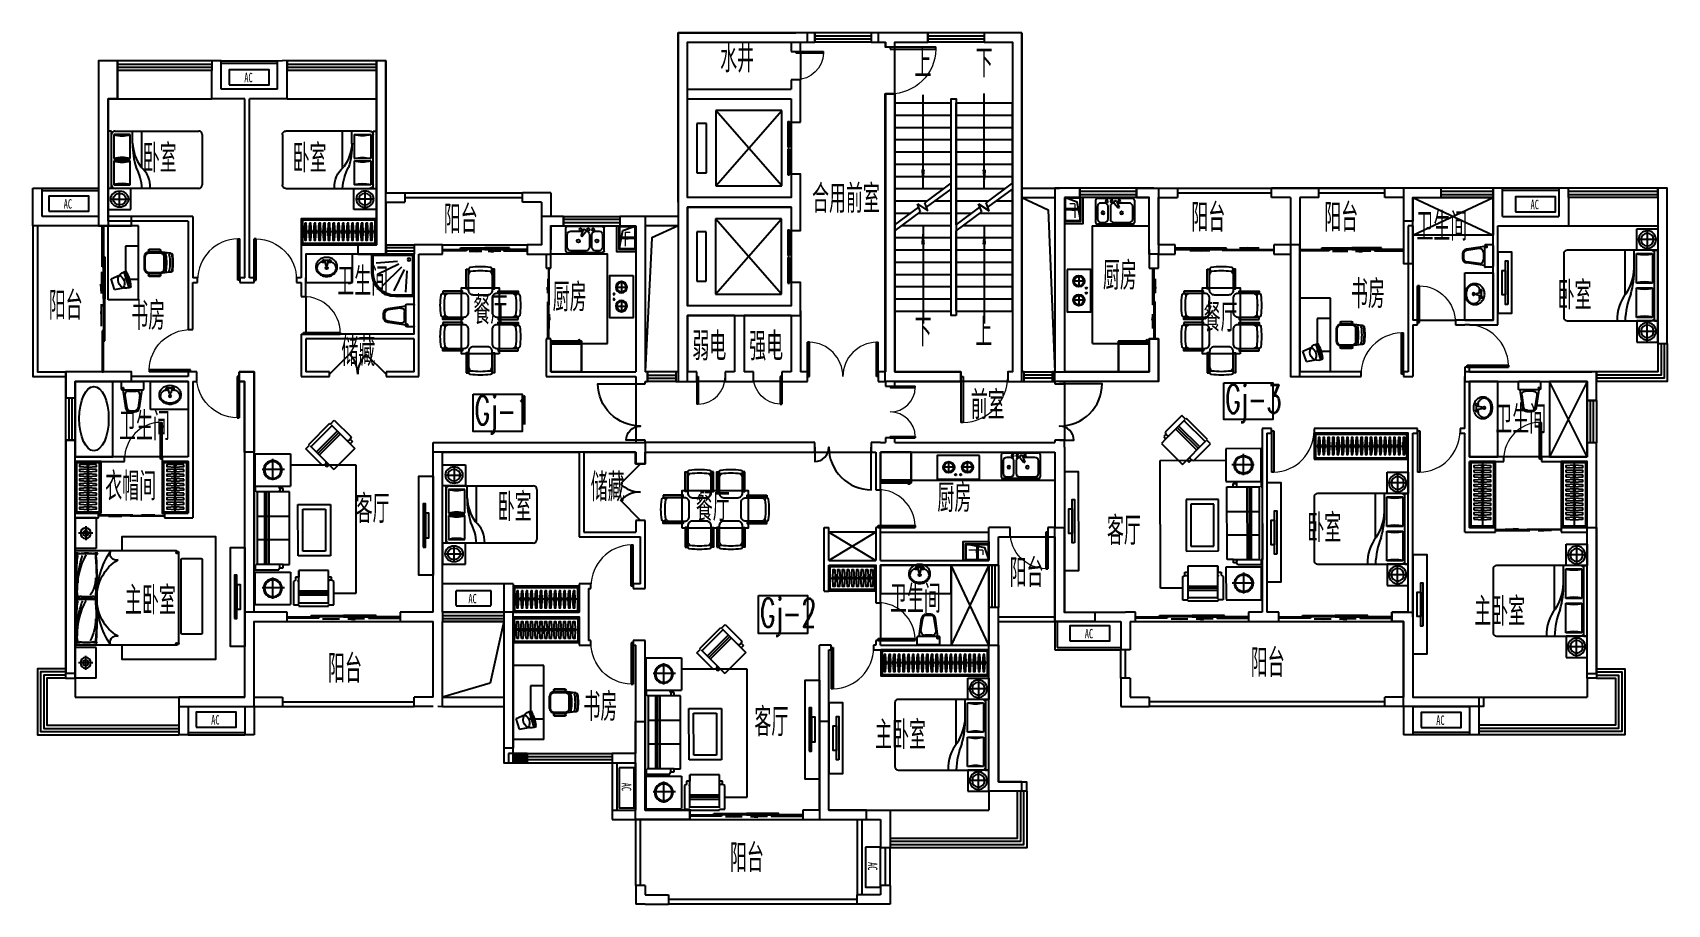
# Model space of a CAD drawing. Extents: x 4833635 to 4868335, y -1203925 to -1185425.
import ezdxf

# ---------------------------------------------------------------- set-up
doc = ezdxf.new("R2010")
doc.units = 0
doc.header["$MEASUREMENT"] = 0
doc.linetypes.add('DASH', pattern=[0.35, 0.25, -0.1])
doc.layers.get('0').update_dxf_attribs({"linetype": 'CONTINUOUS'})
for name, color, linetype in [('BALCONY', 153, 'CONTINUOUS'), ('C厨厕布置', 69, 'CONTINUOUS'), ('DIM', 3, 'CONTINUOUS'), ('Elec(电器)', 33, 'CONTINUOUS'), ('F', 8, 'CONTINUOUS'), ('FN', 8, 'CONTINUOUS'), ('FURN', 8, 'CONTINUOUS'), ('FURNITURE', 8, 'CONTINUOUS'), ('LINE', 21, 'CONTINUOUS'), ('LVTRY', 187, 'CONTINUOUS'), ('R_NAME', 255, 'CONTINUOUS'), ('STAIR', 3, 'CONTINUOUS'), ('TITLE', 4, 'CONTINUOUS'), ('WALL', 2, 'CONTINUOUS'), ('wc', 8, 'CONTINUOUS'), ('WINDOW', 4, 'CONTINUOUS'), ('剪力墙', 2, 'CONTINUOUS')]:
    doc.layers.add(name, color=color, linetype=linetype)
doc.layers.add('图层3', color=11, linetype='CONTINUOUS', lineweight=0)
doc.layers.add('布置', color=6, linetype='CONTINUOUS', lineweight=0)
doc.layers.get('DIM').off()
doc.styles.add('_ZBHZ', font='simhei.ttf', dxfattribs={"width": 0.8})
doc.styles.add('DIM_FONT', font='SIMPLEX.shx', dxfattribs={"width": 0.8})
doc.styles.add('HZ', font='txt', dxfattribs={"bigfont": 'hztxt'})
doc.styles.add('RM_LABEL', font='romans.shx', dxfattribs={"width": 0.7, "height": 350, "bigfont": 'hztxt3.shx'})

msp = doc.modelspace()

# ---------------------------------------------------------------- texts
at = {"layer": 'Elec(电器)', "ltscale": 0.5, "style": '_ZBHZ', "width": 0.65}
msp.add_text('AC', height=200, dxfattribs=at).set_placement((4842884, -1197537))
at = {"layer": 'R_NAME', "style": 'HZ', "width": 0.6}
for s, rotation, p in [('水井', 0, (4848229, -1186267)), ('上', 0, (4852353, -1186376)), ('下', 0, (4853655, -1186373)), ('卧室', 360, (4835971, -1188391)), ('卧室', 0, (4839153, -1188391)), (' 合用前室', 0, (4849858, -1189249)), ('阳台', 0, (4842361, -1189687)), ('阳台', 0, (4858230, -1189649)), ('阳台', 0, (4861051, -1189649)), ('卫生间', 0, (4863008, -1189840)), ('卫生间', 0, (4840102, -1191005)), ('厨房', 0, (4856354, -1190881)), ('阳台', 0, (4833975, -1191516)), ('厨房', 0, (4844673, -1191341)), ('书房', 0, (4861620, -1191273)), ('卧室', 0, (4866006, -1191300)), ('书房', 0, (4835727, -1191734)), ('餐厅', 0, (4842991, -1191615)), ('餐厅', 0, (4858491, -1191772)), ('下', 0, (4852356, -1192083)), ('上', 0, (4853646, -1192085)), ('储藏', 0, (4840189, -1192499)), ('弱电', 0, (4847638, -1192381)), ('强电', 0, (4848845, -1192381)), (' 前室', 0, (4853228, -1193628)), ('Gj-3', 0, (4858952, -1193497)), ('Gj-1', 0, (4843019, -1193741)), ('卫生间', 0, (4864684, -1193933)), ('卫生间', 0, (4835467, -1194077)), ('衣帽间', 0, (4835175, -1195354)), ('储藏', 0, (4845480, -1195373)), ('厨房', 0, (4852840, -1195601)), ('客厅', 0, (4840491, -1195832, 0)), ('卧室', 0, (4843506, -1195796)), ('餐厅', 0, (4847711, -1195794)), ('客厅', 0, (4856439, -1196297, 0)), ('卧室', 0, (4860692, -1196240)), ('阳台', 0, (4854374, -1197191)), ('主卧室', 0, (4835593, -1197777)), ('卫生间', 0, (4851834, -1197741)), ('Gj-2', 0, (4849077, -1198035)), ('主卧室', 0, (4864236, -1198012)), ('阳台', 0, (4859491, -1199102)), ('阳台', 0, (4839903, -1199223)), ('书房', 0, (4845327, -1200033)), ('客厅', 0, (4848956, -1200357, 0)), ('主卧室', 0, (4851517, -1200634)), ('阳台', 0, (4848436, -1203243))]:
    msp.add_text(s, height=600, rotation=rotation, dxfattribs=at).set_placement(p)

# ---------------------------------------------------------------- blocks, each defined once
blk = doc.blocks.new('空调室外机2')
at = {"ltscale": 0.5}
blk.add_lwpolyline([(0, 0), (850, 0), (850, 320), (0, 320)], close=True, dxfattribs=at)
at = {"ltscale": 0.5, "style": '_ZBHZ', "width": 0.65}
blk.add_text('AC', height=200, dxfattribs=at).set_placement((319, 55))
blk = doc.blocks.new('*U35')
blk.add_line((-970, -275), (70, -275))
for points in [[(-1000, 0), (100, 0), (100, -550), (-1000, -550)], [(-970, -30), (70, -30), (70, -520), (-970, -520)]]:
    blk.add_lwpolyline(points, close=True)
at = {"elevation": 0}
for points in [[(-874, -95), (-862, -275), (-874, -455), (-906, -455), (-918, -275), (-906, -95)], [(-774, -95), (-762, -275), (-774, -455), (-806, -455), (-818, -275), (-806, -95)], [(-674, -95), (-662, -275), (-674, -455), (-706, -455), (-718, -275), (-706, -95)], [(-574, -95), (-562, -275), (-574, -455), (-606, -455), (-618, -275), (-606, -95)], [(-474, -95), (-462, -275), (-474, -455), (-506, -455), (-518, -275), (-506, -95)], [(-374, -95), (-362, -275), (-374, -455), (-406, -455), (-418, -275), (-406, -95)], [(-274, -95), (-262, -275), (-274, -455), (-306, -455), (-318, -275), (-306, -95)], [(-174, -95), (-162, -275), (-174, -455), (-206, -455), (-218, -275), (-206, -95)], [(-74, -95), (-62, -275), (-74, -455), (-106, -455), (-118, -275), (-106, -95)], [(26, -95), (38, -275), (26, -455), (-6, -455), (-18, -275), (-6, -95)]]:
    blk.add_lwpolyline(points, close=True, dxfattribs=at)
at = {"ltscale": 15, "elevation": 0}
for points in [[(-894, -255), (-886, -255), (-886, -295), (-894, -295)], [(-794, -255), (-786, -255), (-786, -295), (-794, -295)], [(-694, -255), (-686, -255), (-686, -295), (-694, -295)], [(-594, -255), (-586, -255), (-586, -295), (-594, -295)], [(-494, -255), (-486, -255), (-486, -295), (-494, -295)], [(-394, -255), (-386, -255), (-386, -295), (-394, -295)], [(-294, -255), (-286, -255), (-286, -295), (-294, -295)], [(-194, -255), (-186, -255), (-186, -295), (-194, -295)], [(-94, -255), (-86, -255), (-86, -295), (-94, -295)], [(6, -255), (14, -255), (14, -295), (6, -295)]]:
    blk.add_lwpolyline(points, close=True, dxfattribs=at)
blk = doc.blocks.new('A$C451C0F04')
at = {"layer": 'F'}
for p, q in [((462, 3942, 0), (108, 3588, 0)), ((526, 3846, 0), (124, 3444, 0)), ((542, 3862, 0), (462, 3942, 0)), ((956, 3384, 0), (510, 3830, 0)), ((558, 3878, 0), (542, 3862, 0)), ((1004, 3432, 0), (558, 3878, 0)), ((124, 3540, 0), (75, 3492, 0)), ((75, 3492, 0), (124, 3444, 0)), ((108, 3588, 0), (124, 3540, 0)), ((124, 3540, 0), (156, 3508, 0)), ((156, 3508, 0), (188, 3508, 0)), ((333, 3653, 0), (779, 3207, 0)), ((365, 3685, 0), (811, 3239, 0)), ((397, 3717, 0), (843, 3271, 0)), ((124, 3444, 0), (27, 3347, 0)), ((27, 3347, 0), (473, 2901, 0)), ((972, 3400, 0), (473, 2901, 0)), ((714, 2982, 0), (1068, 3335, 0)), ((988, 3416, 0), (1004, 3432, 0)), ((1068, 3335, 0), (988, 3416, 0)), ((2145, 3234, 0), (1391, 3234, 0)), ((1391, 3234, 0), (1391, 2546, 0)), ((2145, 2535, 0), (2145, 3234, 0)), ((0, 273, 0), (1, 2989, 0)), ((1, 2989, 0), (1391, 2988, 0)), ((473, 2901, 0), (569, 2998, 0)), ((569, 2998, 0), (618, 2949, 0)), ((618, 2949, 0), (666, 2998, 0)), ((634, 3030, 0), (634, 3062, 0)), ((666, 2998, 0), (634, 3030, 0)), ((666, 2998, 0), (714, 2982, 0)), ((1522, 2900, 0), (1993, 2900, 0)), ((1768, 2669, 0), (1768, 3121, 0)), ((1391, 2535, 0), (2145, 2535, 0)), ((1551, 2494, 0), (1619, 2494, 0)), ((1551, 2426, 0), (1551, 2494, 0)), ((1619, 2494, 0), (1642, 2540, 0)), ((1619, 2494, 0), (1619, 2449, 0)), ((1619, 2449, 0), (1642, 2426, 0)), ((1642, 2540, 0), (2142, 2539, 0)), ((2142, 2539, 0), (2142, 2426, 0)), ((546, 2157, 0), (545, 1064, 0)), ((1234, 2157, 0), (546, 2157, 0)), ((1233, 1064, 0), (1234, 2157, 0)), ((1414, 2426, 0), (1551, 2426, 0)), ((1414, 879, 0), (1414, 2426, 0)), ((1551, 2426, 0), (1642, 2426, 0)), ((1642, 2426, 0), (2120, 2426, 0)), ((1846, 879, 0), (1847, 2426, 0)), ((1892, 879, 0), (1892, 2426, 0)), ((1937, 879, 0), (1938, 2426, 0)), ((2097, 2426, 0), (2097, 879, 0)), ((2142, 2426, 0), (2165, 2426, 0)), ((2165, 2426, 0), (2165, 879, 0)), ((1134, 2057, 0), (646, 2057, 0)), ((646, 2057, 0), (646, 1164, 0)), ((1133, 1164, 0), (1134, 2057, 0)), ((1414, 1903, 0), (2097, 1902, 0)), ((1414, 1402, 0), (2097, 1402, 0)), ((545, 1064, 0), (1233, 1064, 0)), ((646, 1164, 0), (1133, 1164, 0)), ((588, 751, 0), (1218, 751, 0)), ((588, 614, 0), (588, 751, 0)), ((1218, 751, 0), (1218, 614, 0)), ((1218, 46, 0), (1218, 751, 0)), ((2144, 721, 0), (1391, 721, 0)), ((1391, 721, 0), (1391, 33, 0)), ((1551, 879, 0), (1414, 879, 0)), ((1551, 811, 0), (1551, 879, 0)), ((1551, 879, 0), (1642, 879, 0)), ((1619, 811, 0), (1551, 811, 0)), ((1619, 856, 0), (1642, 879, 0)), ((1619, 811, 0), (1619, 856, 0)), ((1642, 765, 0), (1619, 811, 0)), ((1642, 879, 0), (2119, 879, 0)), ((2142, 765, 0), (1642, 765, 0)), ((2142, 879, 0), (2142, 765, 0)), ((2165, 879, 0), (2142, 879, 0)), ((2144, 23, 0), (2144, 721, 0)), ((474, 523, 0), (519, 546, 0)), ((474, 23, 0), (474, 523, 0)), ((519, 614, 0), (588, 614, 0)), ((519, 546, 0), (519, 614, 0)), ((519, 546, 0), (565, 546, 0)), ((565, 546, 0), (588, 523, 0)), ((587, 46, 0), (588, 614, 0)), ((1218, 614, 0), (1286, 614, 0)), ((1243, 546, 0), (1220, 523, 0)), ((1286, 614, 0), (1286, 546, 0)), ((1286, 546, 0), (1332, 523, 0)), ((1332, 523, 0), (1332, 23, 0)), ((1521, 388, 0), (1992, 388, 0)), ((1767, 156, 0), (1768, 608, 0)), ((474, 273, 0), (0, 273, 0)), ((587, 23, 0), (474, 23, 0)), ((587, 0, 0), (587, 23, 0)), ((1218, 0, 0), (587, 0, 0)), ((588, 319, 0), (1218, 319, 0)), ((588, 273, 0), (1218, 273, 0)), ((588, 228, 0), (1218, 228, 0)), ((1218, 68, 0), (587, 68, 0)), ((1218, 23, 0), (1218, 0, 0)), ((1332, 23, 0), (1218, 23, 0)), ((1391, 23, 0), (2144, 23, 0))]:
    blk.add_line(p, q, dxfattribs=at)
for centre, radius in [((1768, 2890, 0), 196), ((1768, 2890, 0), 176), ((1768, 377, 0), 196), ((1768, 377, 0), 176)]:
    blk.add_circle(centre, radius, dxfattribs=at)
blk = doc.blocks.new('A$C79890BC7')
at = {"color": 252}
for points in [[(2140, 718159), (2091, 718159), (2091, 719080), (2140, 719080)], [(2091, 718359), (2018, 718359), (2018, 718880), (2091, 718880)]]:
    blk.add_lwpolyline(points, close=True, dxfattribs=at)
blk = doc.blocks.new('wer')
at = {"layer": 'FURNITURE'}
blk.add_lwpolyline([(220759, -79150), (220458, -79150), (220458, -77050), (220759, -77050)], close=True, dxfattribs=at)
at = {"layer": 'FURNITURE', "xscale": -1}
blk.add_blockref('A$C79890BC7', (222685, -796719), dxfattribs=at)
blk = doc.blocks.new('djghk')
at = {"layer": 'LVTRY', "color": 0, "linetype": 'ByBlock'}
for p, q in [((533017, 87991), (533017, 88067)), ((533029, 87991), (533131, 88016)), ((533131, 88042), (533030, 88067)), ((533055, 88061), (533055, 88122)), ((533055, 87937), (533055, 87997)), ((533131, 88016), (533131, 88042))]:
    blk.add_line(p, q, dxfattribs=at)
for centre, major_axis, start_param, end_param in [((533184, 88039), (162, 162), 1.627141, 2.000997), ((533167, 88053), (-146, 146), -0.351737, 0.056345), ((533131, 88121), (53.9, 53.9), 1.762038, 2.353784), ((533242, 88047), (148, 148), 1.710283, 1.762038), ((533205, 88074), (-116, 116), -0.283213, 0.139486), ((533157, 88076), (-128, 128), -0.787809, -0.351737), ((533182, 88116), (81.8, 81.8), 0.782988, 1.287583), ((533157, 88076), (128, 128), 0.346916, 0.782988), ((533182, 88116), (81.8, 81.8), 0.278392, 0.782988), ((533146, 88053), (146, 146), 6.222019, 6.630101), ((533159, 88074), (-116, 116), 4.568081, 4.990781), ((533122, 88047), (-148, 148), 4.225788, 4.568081), ((533129, 88039), (162, 162), 5.848163, 6.222019), ((533210, 88029), (181, 181), 2.000997, 2.353784), ((533210, 88029), (181, 181), 2.353784, 2.70657), ((533184, 88019), (-162, 162), 1.135774, 1.50963), ((533030, 88093), (-18, 18), 1.570899352490849, 7.854084659670434), ((533029, 87966), (-18, 18), 1.570899352494495, 7.85408465967408), ((533167, 88005), (-146, 146), 1.50963, 1.917712), ((533131, 87937), (-53.9, 53.9), 0.782988, 1.346027), ((533205, 87983), (-116, 116), 1.346027, 1.849188), ((533156, 87982), (-128, 128), 1.917712, 2.353784), ((533182, 87941), (-81.8, 81.8), 1.849188, 2.353784), ((533182, 88029), (-18, 18), 1.570899352490849, 7.854084659670434), ((533156, 87982), (-128, 128), 2.353784, 2.789856), ((533182, 87941), (-81.8, 81.8), 2.353784, 2.858379), ((533146, 88005), (-146, 146), 2.789855, 3.197938), ((533159, 87984), (116, 116), 4.429176, 4.851875), ((533122, 88011), (-148, 148), 3.281079, 3.623372), ((533129, 88019), (-162, 162), 3.197938, 3.571793), ((533064, 88029), (191, 191), 5.495376, 5.796584), ((533064, 88029), (191, 191), 5.194169, 5.495376), ((533103, 88029), (-181, 181), 3.92458, 4.277367), ((533103, 88029), (-181, 181), 3.571794, 3.92458)]:
    blk.add_ellipse(centre, major_axis=major_axis, ratio=1, start_param=start_param, end_param=end_param, dxfattribs=at)
blk = doc.blocks.new('A$C4CF52FF8')
at = {"layer": 'wc'}
for p, q in [((0, 635), (0, 485)), ((14, 470), (461, 470)), ((15, 650), (460, 650)), ((37, 470), (92, 87)), ((77, 355), (117, 90)), ((157, 445), (318, 445)), ((398, 355), (358, 90)), ((438, 470), (383, 87)), ((475, 635), (475, 485)), ((191, 25), (284, 25)), ((191, 0), (284, 0))]:
    blk.add_line(p, q, dxfattribs=at)
blk.add_circle((40, 504), 16.5, dxfattribs=at)
for centre, radius, start, end in [((15, 635), 15, 90, 180), ((15, 485), 15, 180, 270), ((157, 365), 80, 90, 187.4119), ((318, 365), 80, 352.5881, 450), ((460, 635), 15, 360, 450), ((460, 485), 15, 270, 360), ((191, 100), 100, 187.4119, 270), ((191, 100), 75, 187.4119, 270), ((284, 100), 75, 270, 352.5881), ((284, 100), 100, 270, 352.5881)]:
    blk.add_arc(centre, radius, start, end, dxfattribs=at)
at = {"layer": 'wc', "style": 'DIM_FONT', "oblique": -180, "text_generation_flag": 4, "width": 0.8, "flags": 9}
for tag in ['YSIZE', 'XSIZE']:
    blk.add_attdef(tag, (237, 650), '', height=0.5, rotation=180, dxfattribs=at)
blk = doc.blocks.new('CHAIR-09')
for points in [[(-300, -600), (-260, -600), (-260, -180), (-300, -180)], [(260, -180), (300, -180), (300, -600), (260, -600)]]:
    blk.add_lwpolyline(points, close=True)
for points in [[(250, -150, 0.414214), (150, -50), (-150, -50, 0.414214), (-250, -150), (-250, -470, 0.266219), (-201, -556, 0.06842), (201, -556, 0.266219), (250, -470)], [(-215, -635, -1.000906), (-204, -556, 0.069723), (204, -556, -1.000906), (215, -635, -0.068813)]]:
    blk.add_lwpolyline(points, format="xyb", close=True)
blk = doc.blocks.new('A$C7AE26B6D')
at = {"layer": 'FURNITURE'}
blk.add_lwpolyline([(450, 635), (450, 1435), (1850, 1435), (1850, 635), (1850, 635)], close=True, dxfattribs=at)
for p, rotation in [((817, 1235), 180), ((1483, 1235), 180), ((650, 1035), 270)]:
    blk.add_blockref('CHAIR-09', p, dxfattribs=dict(at, rotation=rotation))
at = {"layer": 'FURNITURE', "xscale": -1, "rotation": 90}
blk.add_blockref('CHAIR-09', (1650, 1035), dxfattribs=at)
at = {"layer": 'FURNITURE'}
for p in [(817, 835), (1483, 835)]:
    blk.add_blockref('CHAIR-09', p, dxfattribs=at)
blk = doc.blocks.new('A$C31110A14')
at = {"linetype": 'Continuous'}
for p, q in [((0, 37), (0, 786)), ((37, 824), (512, 824)), ((100, 711), (100, 461)), ((437, 786), (175, 786)), ((512, 387), (512, 711)), ((549, 786), (549, 37)), ((59, 414), (69, 397)), ((72, 450), (198, 498)), ((211, 476), (107, 390)), ((198, 498), (211, 476)), ((512, 0), (37, 0)), ((100, 187), (100, 112)), ((175, 312), (437, 312)), ((437, 262), (175, 262)), ((175, 37), (437, 37)), ((512, 112), (512, 187))]:
    blk.add_line(p, q, dxfattribs=at)
for centre, radius, start, end in [((37, 786), 37.4, 90, 180), ((175, 711), 74.9, 90, 180), ((437, 711), 74.9, 0, 90), ((512, 786), 37.4, 0, 90), ((62, 500), 25, 93.0704, 450), ((62, 339), 25, 93.0704, 450), ((81, 427), 25, 110.5377, 210), ((91, 409), 25, 210, 309.4623), ((175, 387), 74.9, 180, 270), ((306, 551), 31.2, 91.1175, 450), ((437, 387), 74.9, 270, 360), ((37, 37), 37.4, 180, 270), ((62, 237), 25, 93.0704, 450), ((175, 187), 74.9, 90, 180), ((175, 112), 74.9, 180, 270), ((306, 156), 31.2, 91.1175, 450), ((437, 187), 74.9, 0, 90), ((437, 112), 74.9, 270, 360), ((512, 37), 37.4, 270, 360)]:
    blk.add_arc(centre, radius, start, end, dxfattribs=at)
blk = doc.blocks.new('A$C52241BEE')
for p, q in [((250, 750), (250, 550)), ((350, 650), (150, 650)), ((250, 350), (250, 150)), ((350, 250), (150, 250))]:
    blk.add_line(p, q)
blk.add_lwpolyline([(0, 900), (0, 0), (500, 0), (500, 900)], close=True)
for centre, radius in [((250, 650), 120), ((250, 650), 100), ((250, 250), 120), ((250, 250), 100), ((406, 504), 15), ((406, 396), 15)]:
    blk.add_circle(centre, radius)
blk = doc.blocks.new('A$C1287145A')
at = {"linetype": 'Continuous'}
for points, invisible_edges in [([(652, 652, 1021), (0, 652, 1021), (652, 652, 65)], 2), ([(0, 652, 65), (652, 652, 65), (0, 652, 1021)], 2), ([(0, 652, 65), (0, 652, 1021), (0, 608, 1021)], 12), ([(0, 608, 1021), (0, 608, 65), (0, 652, 65)], 12), ([(652, 652, 1412), (0, 652, 1412), (652, 652, 1032)], 2), ([(0, 652, 1032), (652, 652, 1032), (0, 652, 1412)], 2), ([(0, 652, 1032), (0, 652, 1412), (0, 608, 1412)], 12), ([(0, 608, 1412), (0, 608, 1032), (0, 652, 1032)], 12), ([(0, 652, 1412), (652, 652, 1412), (0, 608, 1412)], 2), ([(652, 608, 1412), (0, 608, 1412), (652, 652, 1412)], 2), ([(0, 597), (0, 597, 1412), (0, 0, 1412)], 12), ([(0, 0, 1412), (0, 0), (0, 597)], 12), ([(652, 597, 65), (0, 597, 65), (652, 597)], 2), ([(0, 597), (652, 597), (0, 597, 65)], 2), ([(0, 597, 1412), (652, 597, 1412), (0, 0, 1412)], 2), ([(652, 0, 1412), (0, 0, 1412), (652, 597, 1412)], 2), ([(652, 652, 1021), (652, 652, 65), (652, 608, 1021)], 2), ([(652, 608, 65), (652, 608, 1021), (652, 652, 65)], 2), ([(652, 652, 1412), (652, 652, 1032), (652, 608, 1412)], 2), ([(652, 608, 1032), (652, 608, 1412), (652, 652, 1032)], 2), ([(652, 597, 1412), (652, 597), (652, 0, 1412)], 2), ([(652, 0), (652, 0, 1412), (652, 597)], 2), ([(0, 0, 1412), (652, 0, 1412), (0, 0)], 2), ([(652, 0), (0, 0), (652, 0, 1412)], 2)]:
    blk.add_3dface(points, dxfattribs=dict(at, invisible_edges=invisible_edges))
at = {"linetype": 'Continuous', "oblique": -180, "text_generation_flag": 4, "width": 0.8, "flags": 9}
for tag in ['ZSIZE', 'YSIZE', 'XSIZE']:
    blk.add_attdef(tag, (326, 0), '', height=0.427, rotation=90, dxfattribs=at)
at = {"linetype": 'Continuous'}
mesh = blk.add_polyface(dxfattribs=at)
corners = [(652, 652, 1032), (652, 652, 1021), (652, 608, 1032), (652, 608, 1021), (0, 652, 1032), (0, 652, 1021), (0, 608, 1032), (0, 608, 1021), (652, 608, 1412), (652, 597, 1412), (0, 608, 1412), (0, 597, 1412), (652, 608, 65), (652, 597, 65), (0, 608, 65), (0, 597, 65)]
mesh.append_faces([[corners[k] for k in face] for face in [(0, 1, 2), (3, 2, 1), (6, 7, 4), (5, 4, 7), (8, 9, 10), (11, 10, 9), (14, 15, 12), (13, 12, 15)]], dxfattribs={"vtx1": -1})
mesh.append_faces([[corners[k] for k in face] for face in [(4, 5, 1), (1, 0, 4), (12, 13, 9), (9, 8, 12), (10, 11, 15), (15, 14, 10)]], dxfattribs={"vtx2": -1})
mesh = blk.add_polyface(dxfattribs=at)
corners = [(33, 673, 1042), (65, 673, 1042), (33, 673, 1379), (65, 673, 1379), (58, 677, 1042), (58, 677, 1379), (52, 678, 1042), (52, 678, 1379), (43, 678, 1042), (43, 678, 1379), (36, 676, 1042), (36, 676, 1379), (33, 673, 608), (65, 673, 608), (33, 673, 1010), (65, 673, 1010), (58, 677, 608), (58, 677, 1010), (52, 678, 608), (52, 678, 1010), (43, 678, 608), (43, 678, 1010), (36, 676, 608), (36, 676, 1010), (43, 652, 1379), (43, 673, 1379), (43, 652, 1042), (43, 673, 1042), (43, 652, 1010), (43, 673, 1010), (43, 652, 608), (43, 673, 608)]
mesh.append_faces([[corners[k] for k in face] for face in [(0, 1, 2), (3, 1, 2), (1, 4, 3), (4, 6, 5), (6, 8, 7), (8, 10, 9), (10, 0, 11), (12, 13, 14), (13, 16, 15), (16, 18, 17), (18, 20, 19), (20, 22, 21), (22, 12, 23), (24, 25, 26), (27, 26, 25), (28, 29, 30), (31, 30, 29), (3, 2, 1), (0, 1, 2), (12, 13, 14)]], dxfattribs={"vtx1": -1})
mesh.append_faces([[corners[k] for k in face] for face in [(4, 5, 3), (6, 7, 5), (8, 9, 7), (10, 11, 9), (0, 2, 11), (13, 15, 14), (16, 17, 15), (18, 19, 17), (20, 21, 19), (22, 23, 21), (12, 14, 23), (14, 15, 13)]], dxfattribs={"vtx2": -1})
blk = doc.blocks.new('fdjfh')
at = {"layer": 'FURNITURE', "ltscale": 30}
for p, q in [((536924, -4994), (536924, -4544)), ((536924, -4544), (537374, -4544)), ((537354, -4769), (536944, -4769)), ((537149, -4564), (537149, -4974)), ((537374, -4544), (537374, -4994)), ((535374, -5066), (535374, -6422)), ((537232, -4994), (535446, -4994)), ((536677, -5940), (536677, -4994)), ((536870, -5392), (536870, -4994)), ((536918, -5693), (536918, -5066)), ((536918, -5066), (537256, -5066)), ((537374, -4994), (536924, -4994)), ((537256, -5066), (537256, -5693)), ((537302, -4994), (537374, -4994)), ((537304, -6494), (537304, -4994)), ((537374, -6494), (537374, -4994)), ((537256, -5693), (536918, -5693)), ((536918, -6422), (536918, -5795)), ((536918, -5795), (537256, -5795)), ((537256, -5795), (537256, -6422)), ((535446, -6494), (537232, -6494)), ((537256, -6422), (536918, -6422)), ((536924, -6494), (536924, -6944)), ((537374, -6494), (536924, -6494)), ((537149, -6924), (537149, -6514)), ((537302, -6494), (537374, -6494)), ((537374, -6944), (537374, -6494)), ((537354, -6719), (536944, -6719)), ((536924, -6944), (537374, -6944))]:
    blk.add_line(p, q, dxfattribs=at)
for centre, radius, start, end in [((537149, -4769), 185, 180.2522, 180), ((537149, -4769), 135, 180.3469, 180), ((535446, -5066), 72.3, 90, 180), ((537087, -4488), 602, 253.7398, 286.2602), ((537232, -5066), 72.3, 0, 90), ((535802, -5338), 1069, 327.2925, 357.771), ((535010, -5414), 1861, 343.9608, 0.6772), ((537087, -6271), 602, 73.7398, 106.2602), ((537087, -5217), 602, 253.7398, 286.2602), ((537358, -6458), 852, 140.4539, 182.4327), ((538449, -6575), 1773, 158.5931, 177.384), ((535446, -6422), 72.3, 180, 270), ((537087, -7000), 602, 73.7398, 106.2602), ((537149, -6719), 185, 180, 179.7478), ((537149, -6719), 135, 180, 179.6531), ((537232, -6422), 72.3, 270, 0)]:
    blk.add_arc(centre, radius, start, end, dxfattribs=at)
blk = doc.blocks.new('*U38')
blk.add_line((-970, -275), (-30, -275))
for points in [[(-1000, 0), (0, 0), (0, -550), (-1000, -550)], [(-970, -30), (-30, -30), (-30, -520), (-970, -520)]]:
    blk.add_lwpolyline(points, close=True)
at = {"elevation": 0}
for points in [[(-874, -95), (-862, -275), (-874, -455), (-906, -455), (-918, -275), (-906, -95)], [(-774, -95), (-762, -275), (-774, -455), (-806, -455), (-818, -275), (-806, -95)], [(-674, -95), (-662, -275), (-674, -455), (-706, -455), (-718, -275), (-706, -95)], [(-574, -95), (-562, -275), (-574, -455), (-606, -455), (-618, -275), (-606, -95)], [(-474, -95), (-462, -275), (-474, -455), (-506, -455), (-518, -275), (-506, -95)], [(-374, -95), (-362, -275), (-374, -455), (-406, -455), (-418, -275), (-406, -95)], [(-274, -95), (-262, -275), (-274, -455), (-306, -455), (-318, -275), (-306, -95)], [(-174, -95), (-162, -275), (-174, -455), (-206, -455), (-218, -275), (-206, -95)], [(-74, -95), (-62, -275), (-74, -455), (-106, -455), (-118, -275), (-106, -95)]]:
    blk.add_lwpolyline(points, close=True, dxfattribs=at)
at = {"ltscale": 15, "elevation": 0}
for points in [[(-894, -255), (-886, -255), (-886, -295), (-894, -295)], [(-794, -255), (-786, -255), (-786, -295), (-794, -295)], [(-694, -255), (-686, -255), (-686, -295), (-694, -295)], [(-594, -255), (-586, -255), (-586, -295), (-594, -295)], [(-494, -255), (-486, -255), (-486, -295), (-494, -295)], [(-394, -255), (-386, -255), (-386, -295), (-394, -295)], [(-294, -255), (-286, -255), (-286, -295), (-294, -295)], [(-194, -255), (-186, -255), (-186, -295), (-194, -295)], [(-94, -255), (-86, -255), (-86, -295), (-94, -295)]]:
    blk.add_lwpolyline(points, close=True, dxfattribs=at)
blk = doc.blocks.new('_ARROW')
blk.add_solid([(0, 0), (-1, 0.1), (-1, -0.1)])
blk = doc.blocks.new('A$C0C6E27F8')
at = {"layer": 'FURN'}
for p, q in [((0, 1568), (0, 0)), ((648, 1568), (0, 1568)), ((648, 1568), (648, 0)), ((137, 1350), (66, 1124)), ((66, 1124), (241, 1049)), ((137, 1350), (324, 1312)), ((448, 1313), (343, 977)), ((369, 433), (369, 1135)), ((648, 1135), (369, 1135)), ((490, 1299), (385, 964)), ((490, 1299), (448, 1313)), ((856, 1027), (856, 1053)), ((862, 1027), (862, 1053)), ((869, 1066), (1106, 1066)), ((869, 1060), (1106, 1060)), ((1113, 1053), (1113, 1027)), ((1119, 1053), (1119, 1027)), ((343, 977), (385, 964)), ((774, 915), (774, 652)), ((790, 915), (790, 652)), ((1106, 1019), (869, 1019)), ((1106, 1014), (869, 1014)), ((1106, 1014), (869, 1014)), ((1102, 1014), (873, 1014)), ((1102, 997), (873, 997)), ((1257, 992), (1102, 1014)), ((1184, 652), (1184, 915)), ((1201, 652), (1201, 915)), ((1201, 830), (1201, 737)), ((1227, 945), (1226, 964)), ((1327, 983), (1257, 992)), ((649, 433), (369, 433)), ((856, 515), (856, 541)), ((862, 515), (862, 541)), ((869, 554), (1106, 554)), ((869, 554), (1106, 554)), ((869, 548), (1106, 548)), ((1106, 507), (869, 507)), ((1106, 502), (869, 502)), ((873, 570), (1102, 570)), ((873, 554), (1102, 554)), ((1256, 574), (1102, 554)), ((1113, 541), (1113, 515)), ((1119, 541), (1119, 515)), ((1227, 620), (1225, 602)), ((1327, 582), (1256, 574)), ((648, 0), (0, 0))]:
    blk.add_line(p, q, dxfattribs=at)
for centre, radius, start, end in [((387, 1147), 176, 69.7334, 255.3221), ((153, 1221), 194, 297.1555, 27.8831), ((-143, 1314), 624, 329.7446, 355.3107), ((869, 1053), 13.1, 90, 180), ((869, 1053), 7.66, 90, 180), ((1106, 1053), 13.1, 0, 90), ((1106, 1053), 7.66, 0, 90), ((873, 915), 98.5, 90, 180), ((873, 915), 82.1, 90, 180), ((869, 1027), 13.1, 180, 270), ((869, 1027), 7.66, 180, 270), ((1102, 915), 98.5, 0, 90), ((1102, 915), 82.1, 0, 90), ((1106, 1027), 7.66, 270, 0), ((1106, 1027), 13.1, 270, 0), ((1253, 964), 27.4, 82.6639, 179.9194), ((145, 782), 1094, 351.4477, 8.5523), ((1330, 952), 30.7, 94.3671, 192.7376), ((218, 782), 1094, 351.4477, 8.5523), ((1332, 950), 32.8, 8.5523, 98.5523), ((218, 782), 1144, 350.0128, 9.9872), ((218, 782), 1160, 351.4477, 8.5523), ((873, 652), 98.5, 180, 270), ((873, 652), 82.1, 180, 270), ((869, 541), 13.1, 90, 180), ((869, 515), 13.1, 180, 270), ((869, 541), 7.66, 90, 180), ((869, 515), 7.66, 180, 270), ((1102, 652), 82.1, 270, 0), ((1102, 652), 98.5, 270, 0), ((1106, 541), 13.1, 0, 90), ((1106, 541), 7.66, 0, 90), ((1106, 515), 7.66, 270, 0), ((1106, 515), 13.1, 270, 0), ((1253, 602), 27.4, 179.9194, 276.3911), ((1330, 616), 30.7, 167.2624, 265.6329), ((1332, 615), 32.8, 261.4477, 351.4477)]:
    blk.add_arc(centre, radius, start, end, dxfattribs=at)
blk = doc.blocks.new('*U36')
blk.add_line((-970, -275), (970, -275))
for points in [[(-1000, 0), (1000, 0), (1000, -550), (-1000, -550)], [(-970, -30), (970, -30), (970, -520), (-970, -520)]]:
    blk.add_lwpolyline(points, close=True)
at = {"elevation": 0}
for points in [[(-874, -95), (-862, -275), (-874, -455), (-906, -455), (-918, -275), (-906, -95)], [(-774, -95), (-762, -275), (-774, -455), (-806, -455), (-818, -275), (-806, -95)], [(-674, -95), (-662, -275), (-674, -455), (-706, -455), (-718, -275), (-706, -95)], [(-574, -95), (-562, -275), (-574, -455), (-606, -455), (-618, -275), (-606, -95)], [(-474, -95), (-462, -275), (-474, -455), (-506, -455), (-518, -275), (-506, -95)], [(-374, -95), (-362, -275), (-374, -455), (-406, -455), (-418, -275), (-406, -95)], [(-274, -95), (-262, -275), (-274, -455), (-306, -455), (-318, -275), (-306, -95)], [(-174, -95), (-162, -275), (-174, -455), (-206, -455), (-218, -275), (-206, -95)], [(-74, -95), (-62, -275), (-74, -455), (-106, -455), (-118, -275), (-106, -95)], [(26, -95), (38, -275), (26, -455), (-6, -455), (-18, -275), (-6, -95)], [(126, -95), (138, -275), (126, -455), (94, -455), (82, -275), (94, -95)], [(226, -95), (238, -275), (226, -455), (194, -455), (182, -275), (194, -95)], [(326, -95), (338, -275), (326, -455), (294, -455), (282, -275), (294, -95)], [(426, -95), (438, -275), (426, -455), (394, -455), (382, -275), (394, -95)], [(526, -95), (538, -275), (526, -455), (494, -455), (482, -275), (494, -95)], [(626, -95), (638, -275), (626, -455), (594, -455), (582, -275), (594, -95)], [(726, -95), (738, -275), (726, -455), (694, -455), (682, -275), (694, -95)], [(826, -95), (838, -275), (826, -455), (794, -455), (782, -275), (794, -95)], [(926, -95), (938, -275), (926, -455), (894, -455), (882, -275), (894, -95)]]:
    blk.add_lwpolyline(points, close=True, dxfattribs=at)
at = {"ltscale": 15, "elevation": 0}
for points in [[(-894, -255), (-886, -255), (-886, -295), (-894, -295)], [(-794, -255), (-786, -255), (-786, -295), (-794, -295)], [(-694, -255), (-686, -255), (-686, -295), (-694, -295)], [(-594, -255), (-586, -255), (-586, -295), (-594, -295)], [(-494, -255), (-486, -255), (-486, -295), (-494, -295)], [(-394, -255), (-386, -255), (-386, -295), (-394, -295)], [(-294, -255), (-286, -255), (-286, -295), (-294, -295)], [(-194, -255), (-186, -255), (-186, -295), (-194, -295)], [(-94, -255), (-86, -255), (-86, -295), (-94, -295)], [(6, -255), (14, -255), (14, -295), (6, -295)], [(106, -255), (114, -255), (114, -295), (106, -295)], [(206, -255), (214, -255), (214, -295), (206, -295)], [(306, -255), (314, -255), (314, -295), (306, -295)], [(406, -255), (414, -255), (414, -295), (406, -295)], [(506, -255), (514, -255), (514, -295), (506, -295)], [(606, -255), (614, -255), (614, -295), (606, -295)], [(706, -255), (714, -255), (714, -295), (706, -295)], [(806, -255), (814, -255), (814, -295), (806, -295)], [(906, -255), (914, -255), (914, -295), (906, -295)]]:
    blk.add_lwpolyline(points, close=True, dxfattribs=at)
blk = doc.blocks.new('*U37')
blk.add_line((-970, -275), (570, -275))
for points in [[(-1000, 0), (600, 0), (600, -550), (-1000, -550)], [(-970, -30), (570, -30), (570, -520), (-970, -520)]]:
    blk.add_lwpolyline(points, close=True)
at = {"elevation": 0}
for points in [[(-874, -95), (-862, -275), (-874, -455), (-906, -455), (-918, -275), (-906, -95)], [(-774, -95), (-762, -275), (-774, -455), (-806, -455), (-818, -275), (-806, -95)], [(-674, -95), (-662, -275), (-674, -455), (-706, -455), (-718, -275), (-706, -95)], [(-574, -95), (-562, -275), (-574, -455), (-606, -455), (-618, -275), (-606, -95)], [(-474, -95), (-462, -275), (-474, -455), (-506, -455), (-518, -275), (-506, -95)], [(-374, -95), (-362, -275), (-374, -455), (-406, -455), (-418, -275), (-406, -95)], [(-274, -95), (-262, -275), (-274, -455), (-306, -455), (-318, -275), (-306, -95)], [(-174, -95), (-162, -275), (-174, -455), (-206, -455), (-218, -275), (-206, -95)], [(-74, -95), (-62, -275), (-74, -455), (-106, -455), (-118, -275), (-106, -95)], [(26, -95), (38, -275), (26, -455), (-6, -455), (-18, -275), (-6, -95)], [(126, -95), (138, -275), (126, -455), (94, -455), (82, -275), (94, -95)], [(226, -95), (238, -275), (226, -455), (194, -455), (182, -275), (194, -95)], [(326, -95), (338, -275), (326, -455), (294, -455), (282, -275), (294, -95)], [(426, -95), (438, -275), (426, -455), (394, -455), (382, -275), (394, -95)], [(526, -95), (538, -275), (526, -455), (494, -455), (482, -275), (494, -95)]]:
    blk.add_lwpolyline(points, close=True, dxfattribs=at)
at = {"ltscale": 15, "elevation": 0}
for points in [[(-894, -255), (-886, -255), (-886, -295), (-894, -295)], [(-794, -255), (-786, -255), (-786, -295), (-794, -295)], [(-694, -255), (-686, -255), (-686, -295), (-694, -295)], [(-594, -255), (-586, -255), (-586, -295), (-594, -295)], [(-494, -255), (-486, -255), (-486, -295), (-494, -295)], [(-394, -255), (-386, -255), (-386, -295), (-394, -295)], [(-294, -255), (-286, -255), (-286, -295), (-294, -295)], [(-194, -255), (-186, -255), (-186, -295), (-194, -295)], [(-94, -255), (-86, -255), (-86, -295), (-94, -295)], [(6, -255), (14, -255), (14, -295), (6, -295)], [(106, -255), (114, -255), (114, -295), (106, -295)], [(206, -255), (214, -255), (214, -295), (206, -295)], [(306, -255), (314, -255), (314, -295), (306, -295)], [(406, -255), (414, -255), (414, -295), (406, -295)], [(506, -255), (514, -255), (514, -295), (506, -295)]]:
    blk.add_lwpolyline(points, close=True, dxfattribs=at)
blk = doc.blocks.new('淋浴间800x800')
at = {"layer": 'LVTRY'}
for p, q in [((356, 800), (0, 800)), ((0, 0), (0, 800)), ((356, 773), (27, 773)), ((27, 27), (27, 773)), ((141, 314), (172, 716)), ((192, 290), (386, 692)), ((243, 243), (604, 603)), ((290, 192), (693, 383)), ((773, 27), (773, 356)), ((800, 0), (800, 356)), ((800, 0), (0, 0)), ((773, 27), (27, 27)), ((313, 140), (715, 168))]:
    blk.add_line(p, q, dxfattribs=at)
blk.add_circle((100, 100), 26.7, dxfattribs=at)
for radius in [444, 418]:
    blk.add_arc((356, 356), radius, 0, 90, dxfattribs=at)
blk = doc.blocks.new('A$C66793C10')
for p, q in [((450, 450), (0, 450)), ((0, 450), (0, 0)), ((223, 401), (223, 56)), ((450, 0), (450, 450)), ((396, 229), (50, 229)), ((0, 0), (450, 0))]:
    blk.add_line(p, q)
for radius in [173, 123]:
    blk.add_circle((223, 229), radius)
blk = doc.blocks.new('bgfd')
at = {"layer": 'FURNITURE'}
for p, q in [((246827, 13624), (246752, 13624)), ((246752, 13624), (246752, 12406)), ((246827, 13624), (246827, 12406)), ((246877, 13040), (246877, 13548)), ((246877, 13548), (247224, 13548)), ((248678, 13624), (246902, 13624)), ((247224, 13548), (247224, 13040)), ((248752, 12482), (248752, 13548)), ((247473, 13192), (247473, 12406)), ((247224, 13040), (246877, 13040)), ((246877, 12990), (247224, 12990)), ((246877, 12482), (246877, 12990)), ((247224, 12990), (247224, 12482)), ((247274, 12673), (247274, 12406)), ((246827, 12406), (246752, 12406)), ((247224, 12482), (246877, 12482)), ((246902, 12406), (248678, 12406))]:
    blk.add_line(p, q, dxfattribs=at)
at = {"layer": 'FURNITURE', "extrusion": (0, 0, -1)}
for centre, major_axis, ratio, start_param, end_param in [((246902, 13548), (0, 75.9), 0.981818, 4.712389, 6.283185), ((247051, 14155), (0, 633), 0.981818, 2.857799, 3.425387), ((245675, 13897), (-1755, 517), 0.772741, 2.966721, 3.294685), ((246799, 13731), (-797, 371), 0.792029, 2.756885, 3.489554), ((248678, 13548), (0, -75.9), 0.981818, 3.141593, 4.712389), ((247051, 12433), (0, 632), 0.981818, -0.283794, 0.283794), ((247051, 13597), (0, 632), 0.981818, 2.857799, 3.425387), ((248833, 12694), (0, 1588), 0.981818, 4.699441, 5.023116), ((248186, 12619), (0, 930), 0.981818, -1.526469, -0.941774), ((247051, 11875), (0, 633), 0.981818, -0.283794, 0.283794), ((246902, 12482), (0, 75.9), 0.981818, 3.141593, 4.712389), ((248678, 12482), (0, -75.9), 0.981818, 4.712389, 6.283185)]:
    blk.add_ellipse(centre, major_axis=major_axis, ratio=ratio, start_param=start_param, end_param=end_param, dxfattribs=at)
at = {"layer": 'FURNITURE', "extrusion": (0, 0, -1), "xscale": 1.08, "yscale": 0.9900000000000003, "zscale": -1}
blk.add_blockref('A$C66793C10', (-247238, 13624), dxfattribs=at)
blk = doc.blocks.new('*U32')
blk.add_line((-970, -275), (370, -275))
for points in [[(-1000, 0), (400, 0), (400, -550), (-1000, -550)], [(-970, -30), (370, -30), (370, -520), (-970, -520)]]:
    blk.add_lwpolyline(points, close=True)
at = {"elevation": 0}
for points in [[(-874, -95), (-862, -275), (-874, -455), (-906, -455), (-918, -275), (-906, -95)], [(-774, -95), (-762, -275), (-774, -455), (-806, -455), (-818, -275), (-806, -95)], [(-674, -95), (-662, -275), (-674, -455), (-706, -455), (-718, -275), (-706, -95)], [(-574, -95), (-562, -275), (-574, -455), (-606, -455), (-618, -275), (-606, -95)], [(-474, -95), (-462, -275), (-474, -455), (-506, -455), (-518, -275), (-506, -95)], [(-374, -95), (-362, -275), (-374, -455), (-406, -455), (-418, -275), (-406, -95)], [(-274, -95), (-262, -275), (-274, -455), (-306, -455), (-318, -275), (-306, -95)], [(-174, -95), (-162, -275), (-174, -455), (-206, -455), (-218, -275), (-206, -95)], [(-74, -95), (-62, -275), (-74, -455), (-106, -455), (-118, -275), (-106, -95)], [(26, -95), (38, -275), (26, -455), (-6, -455), (-18, -275), (-6, -95)], [(126, -95), (138, -275), (126, -455), (94, -455), (82, -275), (94, -95)], [(226, -95), (238, -275), (226, -455), (194, -455), (182, -275), (194, -95)], [(326, -95), (338, -275), (326, -455), (294, -455), (282, -275), (294, -95)]]:
    blk.add_lwpolyline(points, close=True, dxfattribs=at)
at = {"ltscale": 15, "elevation": 0}
for points in [[(-894, -255), (-886, -255), (-886, -295), (-894, -295)], [(-794, -255), (-786, -255), (-786, -295), (-794, -295)], [(-694, -255), (-686, -255), (-686, -295), (-694, -295)], [(-594, -255), (-586, -255), (-586, -295), (-594, -295)], [(-494, -255), (-486, -255), (-486, -295), (-494, -295)], [(-394, -255), (-386, -255), (-386, -295), (-394, -295)], [(-294, -255), (-286, -255), (-286, -295), (-294, -295)], [(-194, -255), (-186, -255), (-186, -295), (-194, -295)], [(-94, -255), (-86, -255), (-86, -295), (-94, -295)], [(6, -255), (14, -255), (14, -295), (6, -295)], [(106, -255), (114, -255), (114, -295), (106, -295)], [(206, -255), (214, -255), (214, -295), (206, -295)], [(306, -255), (314, -255), (314, -295), (306, -295)]]:
    blk.add_lwpolyline(points, close=True, dxfattribs=at)
blk = doc.blocks.new('pl0')
at = {"layer": 'FURNITURE'}
for p, q in [((-1876, 812), (-1876, -254)), ((-25, 888), (-1801, 888)), ((-596, 102), (-596, 888)), ((-397, 621), (-397, 888)), ((-348, 305), (-348, 812)), ((-348, 812), (0, 812)), ((0, 812), (0, 305)), ((50, 888), (124, 888)), ((50, -330), (50, 888)), ((124, -330), (124, 888)), ((0, 305), (-348, 305)), ((-348, 254), (0, 254)), ((-348, -254), (-348, 254)), ((0, 254), (0, -254)), ((-1801, -330), (-25, -330)), ((0, -254), (-348, -254)), ((50, -330), (124, -330))]:
    blk.add_line(p, q, dxfattribs=at)
at = {"layer": 'FURNITURE', "extrusion": (0, 0, -1)}
for centre, major_axis, ratio, start_param, end_param in [((-1801, 812), (0, 75.9), 0.981818, 4.712389, 6.283185), ((-174, 1420), (0, -633), 0.981818, -0.283794, 0.283794), ((-25, 812), (0, -75.9), 0.981818, 3.141593, 4.712389), ((-1310, 675), (0, -930), 0.981818, -1.526469, -0.941774), ((-1956, 600), (0, -1588), 0.981818, 4.699441, 5.023116), ((78, -437), (797, -371), 0.792029, 2.756885, 3.489554), ((1201, -603), (1755, -517), 0.772741, 2.966721, 3.294685), ((-174, -303), (0, -632), 0.981818, 2.857799, 3.425387), ((-174, 861), (0, -632), 0.981818, -0.283794, 0.283794), ((-1801, -254), (0, 75.9), 0.981818, 3.141593, 4.712389), ((-174, -861), (0, -633), 0.981818, 2.857799, 3.425387), ((-25, -254), (0, -75.9), 0.981818, 4.712389, 6.283185)]:
    blk.add_ellipse(centre, major_axis=major_axis, ratio=ratio, start_param=start_param, end_param=end_param, dxfattribs=at)
at = {"layer": 'FURNITURE', "extrusion": (0, 0, -1), "xscale": -1.080000000016297, "yscale": 0.9900000000016008, "zscale": -1}
blk.add_blockref('A$C66793C10', (362, 888), dxfattribs=at)
at = {"layer": 'FURNITURE', "extrusion": (0, 0, -1), "xscale": 1.080000000016297, "yscale": 0.9900000000016008, "zscale": -1, "rotation": 180}
blk.add_blockref('A$C66793C10', (362, -330), dxfattribs=at)
blk = doc.blocks.new('bc')
at = {"layer": 'FURNITURE'}
for p, q in [((118207, 75761), (118207, 76211)), ((118857, 76211), (118207, 76211)), ((118532, 75836), (118532, 76136)), ((118857, 75761), (118857, 76211)), ((118907, 74061), (118907, 76211)), ((120907, 76211), (118907, 76211)), ((120907, 74061), (120907, 76211)), ((120957, 75761), (120957, 76211)), ((120957, 76211), (121607, 76211)), ((121282, 75836), (121282, 76136)), ((121607, 75761), (121607, 76211)), ((118207, 75761), (118857, 75761)), ((118382, 75986), (118682, 75986)), ((121607, 75761), (120957, 75761)), ((121432, 75986), (121132, 75986)), ((120857, 74011), (118957, 74011)), ((119071, 73936), (119071, 73536)), ((120646, 73961), (119096, 73961)), ((120671, 73536), (120671, 73936)), ((119096, 73511), (120646, 73511))]:
    blk.add_line(p, q, dxfattribs=at)
for points in [[(120907, 75220), (121207, 75220), (121207, 73220), (118607, 73220), (118607, 75220), (118907, 75220)], [(118907, 74064), (118909, 74065), (118910, 74066), (118910, 74066), (118911, 74067), (118912, 74067), (118912, 74067), (118913, 74067), (118913, 74067), (118914, 74067), (118914, 74067), (118915, 74067), (118915, 74067), (118916, 74067), (118916, 74067), (118916, 74067), (118917, 74067), (118917, 74068), (118918, 74068), (118918, 74068), (118919, 74068), (118919, 74068), (118919, 74068), (118919, 74068), (118919, 74069)], [(118913, 74050), (118914, 74051), (118915, 74052), (118916, 74053), (118917, 74053), (118918, 74054), (118918, 74054), (118919, 74054), (118920, 74055), (118920, 74055), (118921, 74055), (118921, 74055), (118921, 74056), (118922, 74056), (118922, 74056), (118923, 74056), (118923, 74057), (118924, 74057), (118924, 74057), (118925, 74057), (118925, 74058), (118926, 74058), (118926, 74058), (118927, 74059), (118927, 74059), (118928, 74060), (118929, 74060), (118929, 74060), (118930, 74061), (118931, 74061), (118932, 74062), (118932, 74062), (118933, 74063), (118934, 74063), (118934, 74063), (118935, 74064), (118935, 74064), (118936, 74064), (118936, 74065), (118937, 74065), (118938, 74066), (118938, 74066), (118939, 74066), (118939, 74066), (118940, 74067), (118940, 74067), (118941, 74067), (118941, 74068), (118942, 74068), (118942, 74068), (118943, 74069), (118944, 74069), (118944, 74069), (118945, 74069), (118945, 74070), (118946, 74070), (118946, 74070), (118947, 74071), (118947, 74071), (118948, 74072), (118948, 74072), (118949, 74072), (118949, 74073), (118949, 74073), (118950, 74073), (118950, 74073), (118951, 74073), (118951, 74073), (118951, 74073), (118951, 74073), (118951, 74073), (118951, 74073), (118951, 74073), (118951, 74072), (118950, 74072), (118950, 74072), (118950, 74072), (118949, 74071), (118948, 74071), (118948, 74070), (118947, 74070), (118947, 74069), (118947, 74068), (118946, 74067), (118946, 74067), (118945, 74066), (118945, 74065), (118945, 74065), (118944, 74064), (118943, 74064), (118943, 74063), (118942, 74063), (118941, 74063), (118940, 74063), (118940, 74063), (118939, 74062), (118938, 74062), (118937, 74062), (118936, 74061), (118935, 74061), (118935, 74060), (118934, 74060), (118933, 74059), (118932, 74059), (118931, 74058), (118930, 74058), (118929, 74058), (118928, 74057), (118927, 74057), (118926, 74057), (118926, 74057), (118925, 74057), (118924, 74056), (118923, 74056), (118923, 74056), (118922, 74056), (118922, 74056), (118921, 74055), (118921, 74055), (118920, 74055), (118920, 74054), (118920, 74054), (118919, 74054), (118919, 74053), (118919, 74053), (118918, 74053), (118918, 74052), (118918, 74052), (118917, 74052), (118917, 74051), (118916, 74051), (118916, 74050), (118915, 74050), (118915, 74049), (118914, 74049), (118914, 74048), (118913, 74047)], [(118935, 74017), (118936, 74019), (118937, 74021), (118938, 74023), (118938, 74024), (118939, 74026), (118939, 74027), (118939, 74028), (118939, 74029), (118940, 74030), (118940, 74031), (118940, 74032), (118941, 74033), (118941, 74034), (118942, 74036), (118942, 74037), (118943, 74039)], [(118952, 74055), (118950, 74049), (118949, 74044), (118949, 74041), (118948, 74038), (118947, 74037), (118947, 74035), (118947, 74034), (118946, 74034), (118946, 74033), (118946, 74033), (118946, 74032), (118945, 74032), (118945, 74031), (118945, 74030), (118945, 74030), (118945, 74029), (118945, 74028), (118945, 74027), (118945, 74026), (118944, 74025), (118944, 74023), (118944, 74020), (118943, 74017), (118943, 74014)], [(118952, 74055), (118954, 74055), (118955, 74054), (118955, 74054), (118953, 74045), (118953, 74041), (118952, 74040), (118952, 74036), (118949, 74030), (118949, 74028), (118953, 74024), (118953, 74021), (118954, 74020), (118954, 74011), (118954, 74013)], [(118972, 74026), (118972, 74024), (118973, 74022), (118973, 74021), (118973, 74019), (118973, 74017), (118973, 74015), (118973, 74013), (118973, 74011)], [(120843, 74026), (120843, 74024), (120842, 74022), (120842, 74021), (120842, 74019), (120842, 74017), (120842, 74015), (120842, 74013), (120842, 74011)], [(120863, 74055), (120861, 74055), (120860, 74054), (120860, 74054), (120861, 74045), (120862, 74041), (120863, 74040), (120863, 74036), (120866, 74030), (120866, 74028), (120862, 74024), (120861, 74021), (120861, 74020), (120861, 74011), (120861, 74013)], [(120863, 74055), (120864, 74049), (120865, 74044), (120866, 74041), (120867, 74038), (120867, 74037), (120868, 74035), (120868, 74034), (120869, 74034), (120869, 74033), (120869, 74033), (120869, 74032), (120869, 74032), (120869, 74031), (120869, 74030), (120870, 74030), (120870, 74029), (120870, 74028), (120870, 74027), (120870, 74026), (120870, 74025), (120871, 74023), (120871, 74020), (120872, 74017), (120872, 74014)], [(120902, 74050), (120901, 74051), (120900, 74052), (120899, 74053), (120898, 74053), (120897, 74054), (120896, 74054), (120896, 74054), (120895, 74055), (120895, 74055), (120894, 74055), (120894, 74055), (120893, 74056), (120893, 74056), (120892, 74056), (120892, 74056), (120892, 74057), (120891, 74057), (120891, 74057), (120890, 74057), (120890, 74058), (120889, 74058), (120889, 74058), (120888, 74059), (120888, 74059), (120887, 74060), (120886, 74060), (120885, 74060), (120885, 74061), (120884, 74061), (120883, 74062), (120883, 74062), (120882, 74063), (120881, 74063), (120881, 74063), (120880, 74064), (120879, 74064), (120879, 74064), (120878, 74065), (120878, 74065), (120877, 74066), (120877, 74066), (120876, 74066), (120876, 74066), (120875, 74067), (120875, 74067), (120874, 74067), (120873, 74068), (120873, 74068), (120872, 74068), (120872, 74069), (120871, 74069), (120871, 74069), (120870, 74069), (120869, 74070), (120869, 74070), (120868, 74070), (120868, 74071), (120867, 74071), (120867, 74072), (120866, 74072), (120866, 74072), (120866, 74073), (120865, 74073), (120865, 74073), (120865, 74073), (120864, 74073), (120864, 74073), (120864, 74073), (120864, 74073), (120864, 74073), (120864, 74073), (120864, 74073), (120864, 74072), (120864, 74072), (120865, 74072), (120865, 74072), (120866, 74071), (120866, 74071), (120867, 74070), (120867, 74070), (120868, 74069), (120868, 74068), (120869, 74067), (120869, 74067), (120869, 74066), (120870, 74065), (120870, 74065), (120871, 74064), (120871, 74064), (120872, 74063), (120873, 74063), (120874, 74063), (120874, 74063), (120875, 74063), (120876, 74062), (120877, 74062), (120878, 74062), (120879, 74061), (120879, 74061), (120880, 74060), (120881, 74060), (120882, 74059), (120883, 74059), (120884, 74058), (120885, 74058), (120886, 74058), (120886, 74057), (120887, 74057), (120888, 74057), (120889, 74057), (120890, 74057), (120891, 74056), (120892, 74056), (120892, 74056), (120893, 74056), (120893, 74056), (120894, 74055), (120894, 74055), (120894, 74055), (120895, 74054), (120895, 74054), (120895, 74054), (120896, 74053), (120896, 74053), (120896, 74053), (120897, 74052), (120897, 74052), (120897, 74052), (120898, 74051), (120898, 74051), (120899, 74050), (120899, 74050), (120900, 74049), (120901, 74049), (120901, 74048), (120902, 74047)], [(120880, 74017), (120879, 74019), (120878, 74021), (120877, 74023), (120877, 74024), (120876, 74026), (120876, 74027), (120876, 74028), (120875, 74029), (120875, 74030), (120875, 74031), (120874, 74032), (120874, 74033), (120874, 74034), (120873, 74036), (120873, 74037), (120872, 74039)], [(120907, 74064), (120906, 74065), (120905, 74066), (120904, 74066), (120904, 74067), (120903, 74067), (120902, 74067), (120902, 74067), (120901, 74067), (120901, 74067), (120901, 74067), (120900, 74067), (120900, 74067), (120899, 74067), (120899, 74067), (120898, 74067), (120898, 74067), (120897, 74068), (120897, 74068), (120897, 74068), (120896, 74068), (120896, 74068), (120896, 74068), (120895, 74068), (120895, 74069)]]:
    blk.add_lwpolyline(points, dxfattribs=at)
for centre, radius in [((118532, 75986), 112), ((118532, 75986), 56.2), ((121282, 75986), 112), ((121282, 75986), 56.2)]:
    blk.add_circle(centre, radius, dxfattribs=at)
for centre, radius, start, end in [((118734, 76128), 225, 356.5245, 20.485), ((119036, 76309), 138, 228.4161, 271.5527), ((120090, 75968), 1140, 172.668, 187.332), ((120090, 75968), 1130, 172.668, 187.332), ((118734, 76128), 235, 356.5245, 13.2301), ((119036, 76309), 147, 240.1487, 271.5527), ((119737, 74538), 1623, 89.8087, 117.3662), ((119582, 74340), 1807, 89.8983, 108.7325), ((119440, 70783), 5404, 85.7221, 94.2851), ((119440, 70782), 5394, 85.7234, 94.2838), ((119846, 76247), 75.8, 268.1988, 312.1405), ((119846, 76247), 85.7, 268.1988, 292.4287), ((120073, 76118), 201, 165.4484, 181.6077), ((118423, 75963), 1457, 354.1588, 5.8412), ((120073, 76118), 192, 157.3977, 181.6077), ((118423, 75963), 1467, 354.1588, 5.8412), ((120004, 76309), 138, 228.4161, 271.5527), ((119702, 76128), 225, 356.5245, 20.485), ((121189, 75968), 1271, 173.426, 186.574), ((121189, 75968), 1261, 173.426, 186.574), ((120004, 76309), 147, 240.1487, 271.5527), ((119702, 76128), 235, 356.5245, 13.2301), ((120705, 74538), 1623, 89.8087, 117.3662), ((120450, 74887), 1259, 89.9111, 112.4831), ((120408, 70783), 5404, 85.7221, 94.2851), ((120408, 70782), 5394, 85.7234, 94.2838), ((120813, 76247), 85.7, 268.1988, 292.4287), ((120813, 76247), 75.8, 268.1988, 312.1405), ((121041, 76118), 201, 165.4484, 181.6077), ((119767, 75963), 1083, 352.1489, 7.8511), ((121041, 76118), 192, 157.3977, 181.6077), ((119767, 75963), 1093, 352.1489, 7.8511), ((119853, 74084), 1662, 87.6652, 124.6899), ((118734, 75809), 225, 339.515, 3.4755), ((119036, 75627), 138, 88.4473, 131.5839), ((118734, 75809), 235, 346.7699, 3.4755), ((119036, 75627), 147, 88.4473, 119.8513), ((119440, 81154), 5404, 265.7149, 274.2779), ((119440, 81154), 5394, 265.7162, 274.2766), ((119876, 74843), 903, 87.6695, 149.7333), ((119481, 76405), 630, 270, 305.5384), ((119846, 75689), 85.7, 67.5713, 91.8012), ((119846, 75689), 75.8, 47.8595, 91.8012), ((120073, 75819), 201, 181.6077, 194.5516), ((120073, 75819), 192, 181.6077, 202.6023), ((119961, 74084), 1662, 55.3101, 92.3348), ((119939, 74843), 903, 30.2667, 92.3305), ((119813, 75804), 115, 329.6431, 9.258), ((120090, 75100), 670, 97.0314, 105.3575), ((119702, 75809), 235, 349.4726, 3.4755), ((120386, 72163), 3631, 95.9805, 97.1734), ((120408, 81154), 5404, 265.7149, 274.2779), ((120408, 81154), 5394, 265.7162, 274.2766), ((120350, 76751), 976, 269.875, 298.3866), ((120813, 75689), 85.7, 67.5713, 91.8012), ((120813, 75689), 75.8, 47.8595, 91.8012), ((121041, 75819), 201, 181.6077, 194.5516), ((121041, 75819), 192, 181.6077, 202.6023), ((118976, 75342), 128, 339.7966, 122.0473), ((120839, 75342), 128, 57.9527, 200.2034), ((118957, 74061), 50, 180, 270), ((119096, 73936), 25, 90, 180), ((120646, 73936), 25, 0, 90), ((120857, 74061), 50, 270, 0), ((119096, 73536), 25, 180, 270), ((120646, 73536), 25, 270, 0)]:
    blk.add_arc(centre, radius, start, end, dxfattribs=at)
blk = doc.blocks.new('*U33')
blk.add_line((-970, -275), (1269, -275))
for points in [[(-1000, 0), (1299, 0), (1299, -550), (-1000, -550)], [(-970, -30), (1269, -30), (1269, -520), (-970, -520)]]:
    blk.add_lwpolyline(points, close=True)
at = {"elevation": 0}
for points in [[(-874, -95), (-862, -275), (-874, -455), (-906, -455), (-918, -275), (-906, -95)], [(-774, -95), (-762, -275), (-774, -455), (-806, -455), (-818, -275), (-806, -95)], [(-674, -95), (-662, -275), (-674, -455), (-706, -455), (-718, -275), (-706, -95)], [(-574, -95), (-562, -275), (-574, -455), (-606, -455), (-618, -275), (-606, -95)], [(-474, -95), (-462, -275), (-474, -455), (-506, -455), (-518, -275), (-506, -95)], [(-374, -95), (-362, -275), (-374, -455), (-406, -455), (-418, -275), (-406, -95)], [(-274, -95), (-262, -275), (-274, -455), (-306, -455), (-318, -275), (-306, -95)], [(-174, -95), (-162, -275), (-174, -455), (-206, -455), (-218, -275), (-206, -95)], [(-74, -95), (-62, -275), (-74, -455), (-106, -455), (-118, -275), (-106, -95)], [(26, -95), (38, -275), (26, -455), (-6, -455), (-18, -275), (-6, -95)], [(126, -95), (138, -275), (126, -455), (94, -455), (82, -275), (94, -95)], [(226, -95), (238, -275), (226, -455), (194, -455), (182, -275), (194, -95)], [(326, -95), (338, -275), (326, -455), (294, -455), (282, -275), (294, -95)], [(426, -95), (438, -275), (426, -455), (394, -455), (382, -275), (394, -95)], [(526, -95), (538, -275), (526, -455), (494, -455), (482, -275), (494, -95)], [(626, -95), (638, -275), (626, -455), (594, -455), (582, -275), (594, -95)], [(726, -95), (738, -275), (726, -455), (694, -455), (682, -275), (694, -95)], [(826, -95), (838, -275), (826, -455), (794, -455), (782, -275), (794, -95)], [(926, -95), (938, -275), (926, -455), (894, -455), (882, -275), (894, -95)], [(1026, -95), (1038, -275), (1026, -455), (994, -455), (982, -275), (994, -95)], [(1126, -95), (1138, -275), (1126, -455), (1094, -455), (1082, -275), (1094, -95)], [(1226, -95), (1238, -275), (1226, -455), (1194, -455), (1182, -275), (1194, -95)]]:
    blk.add_lwpolyline(points, close=True, dxfattribs=at)
at = {"ltscale": 15, "elevation": 0}
for points in [[(-894, -255), (-886, -255), (-886, -295), (-894, -295)], [(-794, -255), (-786, -255), (-786, -295), (-794, -295)], [(-694, -255), (-686, -255), (-686, -295), (-694, -295)], [(-594, -255), (-586, -255), (-586, -295), (-594, -295)], [(-494, -255), (-486, -255), (-486, -295), (-494, -295)], [(-394, -255), (-386, -255), (-386, -295), (-394, -295)], [(-294, -255), (-286, -255), (-286, -295), (-294, -295)], [(-194, -255), (-186, -255), (-186, -295), (-194, -295)], [(-94, -255), (-86, -255), (-86, -295), (-94, -295)], [(6, -255), (14, -255), (14, -295), (6, -295)], [(106, -255), (114, -255), (114, -295), (106, -295)], [(206, -255), (214, -255), (214, -295), (206, -295)], [(306, -255), (314, -255), (314, -295), (306, -295)], [(406, -255), (414, -255), (414, -295), (406, -295)], [(506, -255), (514, -255), (514, -295), (506, -295)], [(606, -255), (614, -255), (614, -295), (606, -295)], [(706, -255), (714, -255), (714, -295), (706, -295)], [(806, -255), (814, -255), (814, -295), (806, -295)], [(906, -255), (914, -255), (914, -295), (906, -295)], [(1006, -255), (1014, -255), (1014, -295), (1006, -295)], [(1106, -255), (1114, -255), (1114, -295), (1106, -295)], [(1206, -255), (1214, -255), (1214, -295), (1206, -295)]]:
    blk.add_lwpolyline(points, close=True, dxfattribs=at)
blk = doc.blocks.new('*U34')
blk.add_line((-970, -275), (370, -275))
for points in [[(-1000, 0), (400, 0), (400, -550), (-1000, -550)], [(-970, -30), (370, -30), (370, -520), (-970, -520)]]:
    blk.add_lwpolyline(points, close=True)
at = {"elevation": 0}
for points in [[(-874, -95), (-862, -275), (-874, -455), (-906, -455), (-918, -275), (-906, -95)], [(-774, -95), (-762, -275), (-774, -455), (-806, -455), (-818, -275), (-806, -95)], [(-674, -95), (-662, -275), (-674, -455), (-706, -455), (-718, -275), (-706, -95)], [(-574, -95), (-562, -275), (-574, -455), (-606, -455), (-618, -275), (-606, -95)], [(-474, -95), (-462, -275), (-474, -455), (-506, -455), (-518, -275), (-506, -95)], [(-374, -95), (-362, -275), (-374, -455), (-406, -455), (-418, -275), (-406, -95)], [(-274, -95), (-262, -275), (-274, -455), (-306, -455), (-318, -275), (-306, -95)], [(-174, -95), (-162, -275), (-174, -455), (-206, -455), (-218, -275), (-206, -95)], [(-74, -95), (-62, -275), (-74, -455), (-106, -455), (-118, -275), (-106, -95)], [(26, -95), (38, -275), (26, -455), (-6, -455), (-18, -275), (-6, -95)], [(126, -95), (138, -275), (126, -455), (94, -455), (82, -275), (94, -95)], [(226, -95), (238, -275), (226, -455), (194, -455), (182, -275), (194, -95)]]:
    blk.add_lwpolyline(points, close=True, dxfattribs=at)
at = {"ltscale": 15, "elevation": 0}
for points in [[(-894, -255), (-886, -255), (-886, -295), (-894, -295)], [(-794, -255), (-786, -255), (-786, -295), (-794, -295)], [(-694, -255), (-686, -255), (-686, -295), (-694, -295)], [(-594, -255), (-586, -255), (-586, -295), (-594, -295)], [(-494, -255), (-486, -255), (-486, -295), (-494, -295)], [(-394, -255), (-386, -255), (-386, -295), (-394, -295)], [(-294, -255), (-286, -255), (-286, -295), (-294, -295)], [(-194, -255), (-186, -255), (-186, -295), (-194, -295)], [(-94, -255), (-86, -255), (-86, -295), (-94, -295)], [(6, -255), (14, -255), (14, -295), (6, -295)], [(106, -255), (114, -255), (114, -295), (106, -295)], [(206, -255), (214, -255), (214, -295), (206, -295)]]:
    blk.add_lwpolyline(points, close=True, dxfattribs=at)
blk = doc.blocks.new('A$C6A703DE1')
at = {"layer": 'C厨厕布置'}
for p, q in [((-335, -240), (-15, -240)), ((-335, -260), (-15, -260))]:
    blk.add_line(p, q, dxfattribs=at)
for points in [[(0, 0), (0, -550), (-400, -550), (-400, 0)], [(0, 0), (0, -500), (-350, -500), (-350, 0)]]:
    blk.add_lwpolyline(points, close=True, dxfattribs=at)
blk.add_lwpolyline([(-350, -500), (-273, -96), (0, 0)], dxfattribs=at)
blk.add_lwpolyline([(-15, -35), (-15, -465, -0.414214), (-35, -485), (-315, -485, -0.414214), (-335, -465), (-335, -35, -0.414214), (-315, -15), (-35, -15, -0.414214)], format="xyb", close=True, dxfattribs=at)
at = {"layer": 'C厨厕布置', "style": 'RM_LABEL', "width": 0.6}
blk.add_text('F', height=300, dxfattribs=at).set_placement((-251, -430))
blk = doc.blocks.new('A$C217E3FD2')
at = {"layer": '剪力墙'}
for points in [[(3470, 11055), (720, 11055), (720, 3655), (920, 3655), (920, 5055), (3320, 5055), (3320, 5755), (3120, 5755), (3120, 5255), (920, 5255), (920, 7355), (3120, 7355), (3120, 6874), (3120, 6855), (3320, 6855), (3320, 8055), (3120, 8055), (3120, 7555), (920, 7555), (920, 10855), (3470, 10855)], [(5320, 10755), (5320, 10855), (6020, 10855), (6020, 11055), (4970, 11055), (4970, 10855), (5120, 10855), (5120, 10755)], [(8020, 11055), (7220, 11055), (7220, 10855), (7820, 10855), (7820, 3855), (7720, 3855), (7720, 3655), (8020, 3655), (8020, 11055)], [(-11180, 9655), (-11180, 10455), (-11580, 10455), (-11580, 6955), (-10880, 6955), (-10880, 7155), (-11380, 7155), (-11380, 9655), (-11180, 9655)], [(-5480, 10455), (-5680, 10455), (-5680, 6555), (-6080, 6555), (-6080, 6355), (-5480, 6355)], [(6720, 3655), (5120, 3655), (5120, 9755), (5320, 9755), (5320, 3855), (6720, 3855)], [(10453, 7555), (10453, 7755), (10920, 7755), (10920, 6355), (10720, 6355), (10720, 7555), (10453, 7555)], [(16320, 6155), (16320, 7555), (16920, 7555), (16920, 7755), (16120, 7755), (16120, 6155)], [(21520, 7755), (21520, 4455), (21720, 4455), (21720, 7755)], [(-1712, 7155), (-2180, 7155), (-2180, 6555), (-2480, 6555), (-2480, 6355), (-1980, 6355), (-1980, 6955), (-1712, 6955)], [(13720, 6555), (13720, 6555), (13720, 5155), (13720, 5155), (13720, 3755), (13920, 3755), (13920, 5155), (13920, 6555), (13920, 6555), (13920, 6555), (13720, 6555), (13720, 6555)], [(8720, 3855), (10720, 3855), (10720, 4555), (10920, 4555), (10920, 3655), (8720, 3655)], [(-12080, 3305), (-12080, 3655), (-10880, 3655), (-10880, 3855), (-12280, 3855), (-12280, 3305)], [(-8596, 3855), (-8280, 3855), (-8280, 2155), (-8480, 2155), (-8480, 3655), (-8596, 3655)], [(20220, 3249), (20220, 3855), (17420, 3855), (17420, 3655), (20020, 3655), (20020, 3249)], [(-12280, 2405), (-12280, -2445), (-12280, -2445), (-12280, -2645), (-12080, -2645), (-12080, 2405)], [(-4480, 2355), (20, 2355), (20, 1905), (-180, 1905), (-180, 2155), (-4480, 2155)], [(8720, 555), (8920, 555), (8920, -1245), (9570, -1245), (9570, -1445), (8720, -1445), (8720, 355), (8720, 355)], [(20020, 555), (20220, 555), (20220, -2445), (20220, -2445), (20220, -2645), (20020, -2645)], [(-7580, -1245), (-8480, -1245), (-8480, -3045), (-9880, -3045), (-9880, -3245), (-8280, -3245), (-8280, -1445), (-7580, -1445)], [(-2780, -4245), (-2780, -4245), (-2780, -1245), (-2980, -1245), (-2980, -4445), (-2780, -4445)], [(15870, -1245), (16320, -1245), (16320, -3045), (17820, -3045), (17820, -3245), (16120, -3245), (16120, -1445), (15870, -1445)], [(7520, -1945), (7520, -4845), (8120, -4845), (8120, -5045), (7320, -5045), (7320, -1945)], [(-180, -3568), (20, -3568), (20, -5445), (970, -5445), (970, -5645), (-180, -5645)], [(3720, -3568), (3720, -5645), (4720, -5645), (4720, -5445), (3920, -5445), (3920, -3568)]]:
    blk.add_lwpolyline(points, close=True, dxfattribs=at)
blk = doc.blocks.new('$DorLib2D$00000138')
at = {"color": 0, "linetype": 'Continuous'}
for p, q in [((-0.288, 0), (-0.288, 0.154)), ((-0.288, 0.154), (0, 0.154)), ((0, 0.154), (0, 0)), ((0.288, 0.154), (0, 0.154)), ((0.288, 0), (0.288, 0.154)), ((-0.5, -0.14), (-0.5, 0)), ((-0.5, 0), (-0.219, 0)), ((0, 0), (-0.288, 0)), ((-0.219, 0), (-0.219, -0.14)), ((0, 0), (0.288, 0)), ((0.219, 0), (0.219, -0.14)), ((0.5, 0), (0.219, 0)), ((0.5, 0), (0.5, -0.195)), ((0.5, -0.14), (0.5, 0)), ((-0.219, -0.14), (-0.5, -0.14)), ((-0.186, -0.186), (-0.037, -0.186)), ((-0.037, -0.186), (-0.102, -0.258)), ((-0.102, -0.258), (-0.102, -0.186)), ((0.186, -0.186), (0.037, -0.186)), ((0.037, -0.186), (0.102, -0.258)), ((0.102, -0.258), (0.102, -0.186)), ((0.219, -0.14), (0.5, -0.14))]:
    blk.add_line(p, q, dxfattribs=at)
blk = doc.blocks.new('$DorLib2D$00000001')
for p, q in [((0.45, 0.975), (0.5, 0.975)), ((0.45, 0), (0.45, 0.975)), ((0.5, 0), (0.5, 0.975)), ((0.5, 0), (0.45, 0))]:
    blk.add_line(p, q)
at = {"lineweight": 13}
blk.add_arc((0.475, 0), 0.975, 91.4693, 180, dxfattribs=at)
blk = doc.blocks.new('$TCHSYS$WIN2D')
for p, q in [((-0.5, 0.5), (0.5, 0.5)), ((-0.5, 0.5), (-0.5, -0.5)), ((0.5, 0.5), (0.5, -0.5)), ((0.5, 0.167), (-0.5, 0.167)), ((0.5, -0.167), (-0.5, -0.167)), ((-0.5, -0.5), (0.5, -0.5))]:
    blk.add_line(p, q)
blk = doc.blocks.new('$DorLib2D$00000131')
at = {"color": 0, "linetype": 'Continuous'}
for p, q in [((0.15, 0.125), (0.232, 0.197)), ((0.232, 0.197), (0.232, 0.125)), ((-0.5, 0.125), (-0.5, 0)), ((0.019, 0.125), (-0.5, 0.125)), ((-0.5, 0), (0.019, 0)), ((-0.024, 0), (0.5, 0)), ((-0.024, -0.125), (-0.024, 0)), ((0.019, 0), (0.019, 0.125)), ((0.35, 0.125), (0.15, 0.125)), ((0.5, 0), (0.5, -0.125)), ((-0.35, -0.125), (-0.15, -0.125)), ((-0.232, -0.197), (-0.232, -0.125)), ((-0.15, -0.125), (-0.232, -0.197)), ((0.5, -0.125), (-0.024, -0.125))]:
    blk.add_line(p, q, dxfattribs=at)
blk = doc.blocks.new('$DorLib2D$00000002')
for p, q in [((-0.5, 0), (-0.5, 0.4875)), ((-0.475, 0.4875), (-0.5, 0.4875)), ((-0.475, 0), (-0.475, 0.4875)), ((0.475, 0), (0.475, 0.4875)), ((0.475, 0.4875), (0.5, 0.4875)), ((0.5, 0), (0.5, 0.4875)), ((-0.5, 0), (-0.475, 0)), ((0.5, 0), (0.475, 0))]:
    blk.add_line(p, q)
at = {"lineweight": 13}
for centre, start, end in [((-0.4875, 0), 0, 88.53072), ((0.4875, 0), 91.46928, 180)]:
    blk.add_arc(centre, 0.4875, start, end, dxfattribs=at)
blk = doc.blocks.new('$TCHSYS$DOOR2D')
for p, q in [((0.45, 0.975), (0.5, 0.975)), ((0.45, 0), (0.45, 0.975)), ((0.5, 0), (0.5, 0.975)), ((0.5, 0), (0.45, 0))]:
    blk.add_line(p, q)
at = {"lineweight": 13}
blk.add_arc((0.475, 0), 0.975, 91.4693, 180, dxfattribs=at)
blk = doc.blocks.new('$DorLib2D$00000116')
at = {"color": 0}
for p, q in [((-0.5, 0), (-0.146, 0.354)), ((0.5, 0), (0.146, 0.354))]:
    blk.add_line(p, q, dxfattribs=at)
for centre, start, end in [((-0.5, 0), 0, 45), ((0.5, 0), 135, 180)]:
    blk.add_arc(centre, 0.5, start, end, dxfattribs=at)
blk = doc.blocks.new('$TCHSYS$LDOR22D')
for p, q in [((-0.517, 0.833), (-0.017, 0.833)), ((-0.517, 0.833), (-0.517, 0.667)), ((-0.517, 0.667), (-0.017, 0.667)), ((-0.017, 0.833), (-0.017, 0.667)), ((0.017, 0.833), (0.017, 0.667)), ((0.017, 0.833), (0.517, 0.833)), ((0.017, 0.667), (0.517, 0.667)), ((0.517, 0.833), (0.517, 0.667)), ((-0.5, 0.5), (0.5, 0.5))]:
    blk.add_line(p, q)

# ---------------------------------------------------------------- hatches: boundary and pattern name
at = {"layer": 'FN'}
msp.add_hatch(color=256, dxfattribs=at).paths.add_polyline_path([(4844135, -1200925), (4844135, -1200725), (4843835, -1200725), (4843835, -1200925)])

# ---------------------------------------------------------------- linework, layer by layer
at = {"layer": 'BALCONY'}
for p, q in [((4837635, -1186025), (4838835, -1186025)), ((4837635, -1186075), (4838835, -1186075)), ((4833835, -1188725), (4835035, -1188725)), ((4833835, -1188775), (4835035, -1188775)), ((4854635, -1188725), (4855435, -1188725)), ((4857935, -1188725), (4862335, -1188725)), ((4862335, -1188725), (4860535, -1188725)), ((4866035, -1188725), (4864835, -1188725)), ((4866035, -1188775), (4864835, -1188775)), ((4841535, -1188825), (4844035, -1188825)), ((4841535, -1188925), (4844035, -1188925)), ((4854635, -1188925), (4855335, -1188925)), ((4857935, -1188825), (4859935, -1188825)), ((4860935, -1188825), (4862335, -1188825)), ((4847335, -1189325), (4846535, -1189325)), ((4847335, -1189525), (4846635, -1189525)), ((4854135, -1197825), (4855335, -1197825)), ((4843635, -1197925), (4843343, -1199231)), ((4854135, -1197925), (4855335, -1197925)), ((4855335, -1197925), (4855335, -1198525)), ((4855385, -1197925), (4855385, -1198475)), ((4855335, -1198525), (4856735, -1198525)), ((4855385, -1198475), (4856735, -1198475)), ((4856735, -1199125), (4856735, -1198525)), ((4856835, -1199125), (4856835, -1198525)), ((4843343, -1199231), (4842335, -1199525)), ((4842335, -1199525), (4843635, -1199525)), ((4842335, -1199725), (4843635, -1199725)), ((4862335, -1199625), (4857335, -1199625)), ((4862335, -1199725), (4857335, -1199725)), ((4836935, -1200275), (4838135, -1200275)), ((4836935, -1200325), (4838135, -1200325)), ((4864135, -1200275), (4862935, -1200275)), ((4864135, -1200325), (4862935, -1200325)), ((4845935, -1200925), (4845935, -1201925)), ((4846035, -1200925), (4846035, -1201925)), ((4846435, -1203525), (4846435, -1202125)), ((4846535, -1203525), (4846535, -1202125)), ((4851135, -1202125), (4851135, -1203725)), ((4851235, -1202125), (4851235, -1203725)), ((4851735, -1203525), (4851735, -1202725)), ((4851835, -1203525), (4851835, -1202725)), ((4851135, -1203825), (4847135, -1203825)), ((4851235, -1203925), (4847135, -1203925))]:
    msp.add_line(p, q, dxfattribs=at)
for points in [[(4854635, -1188925), (4855191, -1189181), (4855335, -1192625)], [(4833635, -1189525), (4833635, -1192725), (4834335, -1192725)], [(4833735, -1189525), (4833735, -1192625), (4834335, -1192625)], [(4847335, -1189525), (4846779, -1189781), (4846635, -1192625)], [(4838935, -1199625), (4841735, -1199625)], [(4838935, -1199725), (4841735, -1199725)]]:
    msp.add_lwpolyline(points, dxfattribs=at)
at = {"layer": 'Elec(电器)', "linetype": 'DASH', "ltscale": 0.5}
msp.add_lwpolyline([(4842615, -1197591), (4843365, -1197591), (4843365, -1197271), (4842615, -1197271)], close=True, dxfattribs=at)
at = {"layer": 'FURNITURE', "ltscale": 30}
msp.add_line((4835235, -1189075), (4835235, -1188625), dxfattribs=at)
at = {"layer": 'FURNITURE'}
for points in [[(4864735, -1191380), (4865035, -1191380), (4865035, -1190080), (4864735, -1190080)], [(4850535, -1201150), (4850835, -1201150), (4850835, -1199650), (4850535, -1199650)]]:
    msp.add_lwpolyline(points, close=True, dxfattribs=at)
at = {"layer": 'LINE'}
msp.add_line((4843635, -1197125), (4842335, -1197125), dxfattribs=at)
at = {"layer": 'LVTRY'}
for p, q in [((4862935, -1188925), (4864635, -1189725)), ((4862935, -1189725), (4864635, -1188925)), ((4845286, -1192025, 1412), (4845835, -1192025, 499)), ((4856135, -1192025, 2324), (4856683, -1192025, 1412)), ((4866635, -1194425), (4865835, -1192825)), ((4866635, -1192825), (4865835, -1194425)), ((4851535, -1196025), (4850535, -1196025)), ((4851535, -1196025), (4850535, -1196625)), ((4850535, -1196025), (4851535, -1196625)), ((4851635, -1196025), (4853935, -1196025)), ((4853935, -1198425), (4853135, -1196725)), ((4853935, -1196725), (4853135, -1198425))]:
    msp.add_line(p, q, dxfattribs=at)
for points in [[(4862935, -1188925), (4864635, -1188925), (4864635, -1189725), (4862935, -1189725)], [(4840424, -1190725), (4840424, -1190125), (4839435, -1190125), (4839435, -1190725)], [(4864035, -1190525), (4864635, -1190525), (4864635, -1191525), (4864035, -1191525)], [(4835335, -1194425), (4835335, -1192825), (4834535, -1192825), (4834535, -1194425)], [(4836135, -1193425), (4836135, -1192825), (4836935, -1192825), (4836935, -1193425)], [(4864735, -1192825), (4864135, -1192825), (4864135, -1194425), (4864735, -1194425)], [(4866635, -1194425), (4866635, -1192825), (4865835, -1192825), (4865835, -1194425)], [(4853135, -1197325), (4853135, -1196725), (4851635, -1196725), (4851635, -1197325)], [(4853935, -1198425), (4853935, -1196725), (4853135, -1196725), (4853135, -1198425)]]:
    msp.add_lwpolyline(points, close=True, dxfattribs=at)
for points in [[(4856135, -1192025), (4856135, -1189525), (4857335, -1189525)], [(4845835, -1192025), (4845835, -1190125), (4844635, -1190125)], [(4851635, -1194925), (4855335, -1194925)]]:
    msp.add_lwpolyline(points, dxfattribs=at)
msp.add_ellipse((4834935, -1193616), major_axis=(0, -683), ratio=0.456761, dxfattribs=at)
at = {"layer": 'R_NAME'}
for points in [[(4858917, -1192855), (4859958, -1192855), (4859958, -1193637), (4858917, -1193637)], [(4842984, -1193099), (4844024, -1193099), (4844024, -1193886), (4842984, -1193886)], [(4849042, -1197369), (4850083, -1197369), (4850083, -1198174), (4849042, -1198174)]]:
    msp.add_lwpolyline(points, close=True, dxfattribs=at)
at = {"layer": 'STAIR'}
for p, q in [((4849535, -1187075), (4848135, -1187075)), ((4848135, -1187075), (4848135, -1188675)), ((4848135, -1188675), (4849535, -1187075)), ((4849535, -1188675), (4848135, -1187075)), ((4849535, -1188675), (4849535, -1187075)), ((4851935, -1189505), (4851935, -1186915)), ((4851935, -1186915), (4853135, -1186915)), ((4853135, -1188621), (4853135, -1186915)), ((4853235, -1189505), (4853235, -1186915)), ((4853235, -1186915), (4854435, -1186915)), ((4854435, -1188621), (4854435, -1186915)), ((4847935, -1187350), (4847735, -1187350)), ((4847735, -1187350), (4847735, -1188400)), ((4847935, -1188400), (4847935, -1187350)), ((4851935, -1187175), (4853135, -1187175)), ((4853235, -1187175), (4854435, -1187175)), ((4851935, -1187435), (4853135, -1187435)), ((4851935, -1187695), (4853135, -1187695)), ((4853235, -1187435), (4854435, -1187435)), ((4853235, -1187695), (4854435, -1187695)), ((4851935, -1187955), (4853135, -1187955)), ((4853235, -1187955), (4854435, -1187955)), ((4847735, -1188400), (4847935, -1188400)), ((4851935, -1188215), (4853135, -1188215)), ((4851935, -1188475), (4853135, -1188475)), ((4853235, -1188215), (4854435, -1188215)), ((4853235, -1188475), (4854435, -1188475)), ((4848135, -1188675), (4849535, -1188675)), ((4851935, -1188735), (4852980, -1188735)), ((4852572, -1189035), (4853135, -1188621)), ((4852610, -1189131), (4853135, -1188745)), ((4853135, -1191335), (4853135, -1188745)), ((4853235, -1188735), (4854280, -1188735)), ((4853872, -1189035), (4854435, -1188621)), ((4853910, -1189131), (4854435, -1188745)), ((4854435, -1191335), (4854435, -1188745)), ((4851935, -1188995), (4852627, -1188995)), ((4851935, -1189505), (4852444, -1189130)), ((4852481, -1189226), (4852416, -1189060)), ((4852416, -1189060), (4852640, -1189209)), ((4852640, -1189209), (4852572, -1189035)), ((4852795, -1188995), (4853135, -1188995)), ((4853235, -1188995), (4853927, -1188995)), ((4853235, -1189505), (4853744, -1189130)), ((4853781, -1189226), (4853716, -1189060)), ((4853716, -1189060), (4853940, -1189209)), ((4853940, -1189209), (4853872, -1189035)), ((4854095, -1188995), (4854435, -1188995)), ((4849531, -1189375), (4848131, -1189375)), ((4848131, -1189375), (4848131, -1190975)), ((4848131, -1190975), (4849531, -1189375)), ((4849531, -1190975), (4848131, -1189375)), ((4849531, -1190975), (4849531, -1189375)), ((4851935, -1189629), (4852481, -1189226)), ((4851935, -1189255), (4852274, -1189255)), ((4852090, -1189515), (4853135, -1189515)), ((4852443, -1189255), (4853135, -1189255)), ((4853235, -1189629), (4853781, -1189226)), ((4853235, -1189255), (4853574, -1189255)), ((4853390, -1189515), (4854435, -1189515)), ((4853743, -1189255), (4854435, -1189255)), ((4847933, -1189650), (4847734, -1189650)), ((4847734, -1189650), (4847734, -1190700)), ((4847933, -1190700), (4847933, -1189650)), ((4851935, -1191335), (4851935, -1189629)), ((4851935, -1189775), (4853135, -1189775)), ((4853235, -1191335), (4853235, -1189629)), ((4853235, -1189775), (4854435, -1189775)), ((4851935, -1190035), (4853135, -1190035)), ((4853235, -1190035), (4854435, -1190035)), ((4851935, -1190295), (4853135, -1190295)), ((4851935, -1190555), (4853135, -1190555)), ((4853235, -1190295), (4854435, -1190295)), ((4853235, -1190555), (4854435, -1190555)), ((4847734, -1190700), (4847933, -1190700)), ((4851935, -1190815), (4853135, -1190815)), ((4853235, -1190815), (4854435, -1190815)), ((4848131, -1190975), (4849531, -1190975)), ((4851935, -1191075), (4853135, -1191075)), ((4853235, -1191075), (4854435, -1191075)), ((4851935, -1191335), (4853135, -1191335)), ((4853235, -1191335), (4854435, -1191335))]:
    msp.add_line(p, q, dxfattribs=at)
for points in [[(4853835, -1188735), (4853835, -1186718)], [(4852535, -1188735), (4852535, -1186741)], [(4852535, -1189515), (4852535, -1191594)], [(4853835, -1189515), (4853835, -1191594)]]:
    msp.add_lwpolyline(points, dxfattribs=at)
at = {"layer": 'TITLE', "color": 4}
msp.add_line((4836735, -1200125), (4836735, -1200270), dxfattribs=at)
msp.add_line((4836735, -1200125), (4836735, -1200270), dxfattribs=at)
at = {"layer": 'WALL'}
for p, q in [((4847335, -1185425), (4849835, -1185425)), ((4847335, -1186725), (4847335, -1185425)), ((4847535, -1185625), (4849735, -1185625)), ((4847535, -1186625), (4847535, -1185625)), ((4849735, -1185625), (4849735, -1185825)), ((4850235, -1185425), (4849835, -1185425)), ((4849935, -1185625), (4850235, -1185625)), ((4849935, -1185825), (4849935, -1185625)), ((4850235, -1185625), (4850235, -1185425)), ((4851835, -1185425), (4851435, -1185425)), ((4851435, -1185425), (4851435, -1185625)), ((4851435, -1185625), (4851735, -1185625)), ((4851735, -1185625), (4851735, -1185725)), ((4852635, -1185425), (4851835, -1185425)), ((4851935, -1185625), (4852635, -1185625)), ((4851935, -1185725), (4851935, -1185625)), ((4852635, -1185625), (4852635, -1185425)), ((4854635, -1185425), (4853835, -1185425)), ((4853835, -1185425), (4853835, -1185625)), ((4853835, -1185625), (4854435, -1185625)), ((4854435, -1185625), (4854435, -1192625)), ((4854635, -1185425), (4854635, -1192625)), ((4835035, -1186025), (4835035, -1186825)), ((4835435, -1186025), (4835035, -1186025)), ((4835435, -1186225), (4835435, -1186025)), ((4837635, -1186025), (4837435, -1186025)), ((4837435, -1186025), (4837435, -1186225)), ((4837635, -1186625), (4837635, -1186025)), ((4838835, -1186025), (4838936, -1186016)), ((4838835, -1186125), (4838835, -1186025)), ((4839035, -1186025), (4838936, -1186016)), ((4849735, -1185825), (4849935, -1185825)), ((4851735, -1185725), (4851935, -1185725)), ((4835435, -1186225), (4835435, -1186825)), ((4837435, -1186825), (4837435, -1186225)), ((4838835, -1186625), (4838835, -1186125)), ((4839035, -1186825), (4839035, -1186225)), ((4838235, -1186625), (4837635, -1186625)), ((4838835, -1186625), (4838235, -1186625)), ((4847335, -1189025), (4847335, -1186725)), ((4847535, -1186625), (4849735, -1186625)), ((4849935, -1186425), (4849735, -1186425)), ((4849735, -1186425), (4849735, -1186625)), ((4849935, -1186725), (4849935, -1186425)), ((4849935, -1187325), (4849935, -1186725)), ((4851935, -1186725), (4851735, -1186725)), ((4851735, -1186725), (4851735, -1192625)), ((4851935, -1192625), (4851935, -1186725)), ((4835035, -1186825), (4835035, -1189325)), ((4835435, -1186825), (4835235, -1186825)), ((4835435, -1186825), (4835235, -1186825)), ((4835235, -1186825), (4835235, -1189525)), ((4838135, -1186825), (4837435, -1186825)), ((4839035, -1186825), (4838235, -1186825)), ((4847535, -1188925), (4847535, -1186825)), ((4847535, -1186825), (4849735, -1186825)), ((4849735, -1186825), (4849735, -1187325)), ((4849735, -1187325), (4849935, -1187325)), ((4849935, -1188425), (4849735, -1188425)), ((4849735, -1188425), (4849735, -1188925)), ((4849935, -1189025), (4849935, -1188425)), ((4833635, -1189525), (4833635, -1188725)), ((4833635, -1188725), (4833835, -1188725)), ((4833835, -1189325), (4833835, -1188725)), ((4857435, -1188725), (4857935, -1188725)), ((4857935, -1188725), (4857935, -1188925)), ((4860435, -1188725), (4859935, -1188725)), ((4859935, -1188925), (4859935, -1188725)), ((4860935, -1188725), (4860435, -1188725)), ((4860935, -1188925), (4860935, -1188725)), ((4862835, -1188725), (4862335, -1188725)), ((4862335, -1188925), (4862335, -1188725)), ((4866035, -1188725), (4866035, -1189325)), ((4841135, -1188825), (4841535, -1188825)), ((4841135, -1189025), (4841535, -1189025)), ((4841535, -1188825), (4841535, -1189025)), ((4844435, -1188825), (4844035, -1188825)), ((4844035, -1189025), (4844035, -1188825)), ((4844435, -1189025), (4844035, -1189025)), ((4849735, -1188925), (4847535, -1188925)), ((4849735, -1189125), (4847535, -1189125)), ((4849735, -1189125), (4849735, -1189625)), ((4849935, -1189625), (4849935, -1189025)), ((4857535, -1188925), (4857935, -1188925)), ((4860335, -1188925), (4859935, -1188925)), ((4860335, -1188925), (4860335, -1189925)), ((4860935, -1188925), (4860535, -1188925)), ((4860535, -1188925), (4860535, -1190025)), ((4862735, -1188925), (4862335, -1188925)), ((4862735, -1188925), (4862735, -1189425)), ((4862935, -1188925), (4862935, -1189425)), ((4864635, -1189325), (4864635, -1188925)), ((4864835, -1189325), (4864835, -1188925)), ((4866235, -1188925), (4866235, -1189525)), ((4835035, -1189325), (4833835, -1189325)), ((4862935, -1189425), (4862735, -1189425)), ((4864635, -1189325), (4864635, -1189325)), ((4864736, -1189426), (4864736, -1189425)), ((4864835, -1189325), (4866035, -1189325)), ((4835235, -1189525), (4833635, -1189525)), ((4835235, -1189525), (4835035, -1189525)), ((4849735, -1189625), (4849935, -1189625)), ((4864735, -1189525), (4866235, -1189525)), ((4849935, -1190725), (4849735, -1190725)), ((4849735, -1190725), (4849735, -1191225)), ((4849935, -1191325), (4849935, -1190725)), ((4848635, -1191225), (4847535, -1191225)), ((4849735, -1191225), (4848635, -1191225)), ((4848535, -1191425), (4847535, -1191425)), ((4848535, -1191425), (4848535, -1192625)), ((4849735, -1191425), (4848735, -1191425)), ((4848735, -1191425), (4848735, -1192625)), ((4849735, -1191425), (4849735, -1192625)), ((4849935, -1191325), (4849935, -1192625)), ((4834335, -1192625), (4834335, -1193175)), ((4835735, -1192625), (4834335, -1192625)), ((4835235, -1192625), (4835035, -1192625)), ((4835735, -1192725), (4835735, -1192625)), ((4866835, -1192625), (4866735, -1192625)), ((4866835, -1192825), (4866835, -1192625)), ((4834535, -1193175), (4834535, -1192825)), ((4835735, -1192825), (4834535, -1192825)), ((4834335, -1193175), (4834535, -1193175)), ((4834535, -1194075), (4834335, -1194075)), ((4834335, -1194075), (4834335, -1194425)), ((4834535, -1194425), (4834535, -1194075)), ((4834335, -1194425), (4834335, -1195625)), ((4834535, -1194525), (4834535, -1195625)), ((4834335, -1195625), (4834335, -1199025)), ((4834535, -1195725), (4834535, -1199025)), ((4838135, -1199525), (4838135, -1197825)), ((4838335, -1199525), (4838335, -1197925)), ((4856735, -1197925), (4856735, -1198525)), ((4856935, -1197925), (4856935, -1198525)), ((4856935, -1198525), (4856735, -1198525)), ((4834535, -1199025), (4834335, -1199025)), ((4836735, -1199525), (4838135, -1199525)), ((4836735, -1199525), (4836735, -1200325)), ((4838335, -1199525), (4838935, -1199525)), ((4838935, -1199525), (4838935, -1199725)), ((4842135, -1199525), (4841735, -1199525)), ((4841735, -1199725), (4841735, -1199525)), ((4856935, -1199525), (4857335, -1199525)), ((4857335, -1199525), (4857335, -1199725)), ((4862735, -1199525), (4862335, -1199525)), ((4862335, -1199725), (4862335, -1199525)), ((4862935, -1199525), (4864335, -1199525)), ((4864335, -1199525), (4864335, -1200325)), ((4836935, -1199725), (4838135, -1199725)), ((4836935, -1199725), (4836935, -1200325)), ((4838135, -1199725), (4838135, -1200325)), ((4838335, -1199725), (4838335, -1200325)), ((4838335, -1199725), (4838935, -1199725)), ((4842135, -1199725), (4841735, -1199725)), ((4856735, -1199725), (4857335, -1199725)), ((4862735, -1199725), (4862335, -1199725)), ((4862735, -1199725), (4862735, -1200325)), ((4862935, -1199725), (4864135, -1199725)), ((4862935, -1199725), (4862935, -1200325)), ((4864135, -1199725), (4864135, -1200325)), ((4836935, -1200325), (4836735, -1200325)), ((4838335, -1200325), (4838135, -1200325)), ((4862935, -1200325), (4862735, -1200325)), ((4864335, -1200325), (4864135, -1200325)), ((4854635, -1201525), (4853935, -1201525)), ((4854635, -1201325), (4854135, -1201325)), ((4854635, -1201525), (4854635, -1201325)), ((4851835, -1201925), (4851835, -1202725)), ((4851635, -1202125), (4851635, -1202725)), ((4851835, -1202725), (4851635, -1202725)), ((4846635, -1203725), (4847135, -1203725)), ((4847135, -1203725), (4847135, -1203925)), ((4851635, -1203725), (4851135, -1203725)), ((4851135, -1203925), (4851135, -1203725)), ((4846635, -1203925), (4847135, -1203925)), ((4851835, -1203925), (4851135, -1203925))]:
    msp.add_line(p, q, dxfattribs=at)
at = {"layer": 'WALL', "color": 2}
for p, q in [((4839035, -1186025), (4839035, -1186225)), ((4841135, -1186025), (4840935, -1186025)), ((4840935, -1186025), (4840935, -1186225)), ((4841135, -1188825), (4841135, -1186025)), ((4840935, -1188925), (4840935, -1186225)), ((4838135, -1190625), (4838135, -1186825)), ((4838235, -1190625), (4838235, -1186825)), ((4855867, -1188725), (4855335, -1188725)), ((4855335, -1188725), (4855335, -1192625)), ((4855867, -1188925), (4855867, -1188725)), ((4857435, -1188725), (4857067, -1188725)), ((4857067, -1188725), (4857067, -1188925)), ((4863535, -1188725), (4862835, -1188725)), ((4863535, -1188925), (4863535, -1188725)), ((4864735, -1188725), (4864635, -1188725)), ((4864635, -1188725), (4864635, -1188925)), ((4864835, -1188725), (4864735, -1188725)), ((4864835, -1188925), (4864835, -1188725)), ((4866235, -1188725), (4866035, -1188725)), ((4866235, -1188925), (4866235, -1188725)), ((4868335, -1188725), (4868135, -1188725)), ((4868135, -1188725), (4868135, -1188925)), ((4868335, -1192025), (4868335, -1188725)), ((4840935, -1189925), (4840935, -1188925)), ((4841135, -1189925), (4841135, -1189025)), ((4844435, -1188825), (4844435, -1188825)), ((4844635, -1188825), (4844435, -1188825)), ((4844435, -1189025), (4844435, -1189425)), ((4844635, -1188825), (4844635, -1188925)), ((4844635, -1188925), (4844635, -1189325)), ((4847335, -1189025), (4847335, -1191325)), ((4847535, -1189125), (4847535, -1191225)), ((4855535, -1188925), (4855867, -1188925)), ((4855535, -1188925), (4855535, -1192625)), ((4857067, -1188925), (4857335, -1188925)), ((4857335, -1190025), (4857335, -1188925)), ((4857535, -1189925), (4857535, -1188925)), ((4862935, -1188925), (4863535, -1188925)), ((4864835, -1188925), (4864835, -1188925)), ((4868135, -1188925), (4868135, -1192025)), ((4837035, -1189325), (4835235, -1189325)), ((4835235, -1189425), (4835235, -1189325)), ((4836935, -1189425), (4835235, -1189425)), ((4836935, -1189425), (4836935, -1190625)), ((4837035, -1189325), (4837035, -1190625)), ((4844435, -1189425), (4844435, -1189925)), ((4844902, -1189325), (4844635, -1189325)), ((4844902, -1189525), (4844902, -1189325)), ((4846635, -1189325), (4846102, -1189325)), ((4846102, -1189325), (4846102, -1189525)), ((4846635, -1189325), (4846635, -1192625)), ((4864635, -1191525), (4864635, -1189325)), ((4844635, -1189525), (4844902, -1189525)), ((4844635, -1189525), (4844635, -1190025)), ((4846102, -1189525), (4846435, -1189525)), ((4846435, -1189525), (4846435, -1192625)), ((4862835, -1189525), (4862835, -1191525)), ((4862935, -1189525), (4862835, -1189525)), ((4862935, -1189525), (4862935, -1191525)), ((4864735, -1191625), (4864735, -1189525)), ((4840935, -1189925), (4839335, -1189925)), ((4839335, -1189925), (4839335, -1190625)), ((4841035, -1190125), (4839435, -1190125)), ((4839435, -1190125), (4839435, -1190625)), ((4841035, -1190125), (4841135, -1190125)), ((4841135, -1190125), (4841135, -1189925)), ((4841835, -1189925), (4841735, -1189925)), ((4841735, -1189925), (4841735, -1190125)), ((4841735, -1191825), (4841735, -1190125)), ((4842335, -1189925), (4841835, -1189925)), ((4841835, -1190125), (4842335, -1190125)), ((4841835, -1191825), (4841835, -1190125)), ((4842335, -1190125), (4842335, -1189925)), ((4844435, -1189925), (4844135, -1189925)), ((4844135, -1189925), (4844135, -1190125)), ((4844135, -1190125), (4844535, -1190125)), ((4844535, -1190125), (4844535, -1190425)), ((4844635, -1190425), (4844635, -1190025)), ((4857335, -1190025), (4857335, -1190425)), ((4857885, -1189925), (4857535, -1189925)), ((4857535, -1190125), (4857885, -1190125)), ((4857535, -1190425), (4857535, -1190125)), ((4857885, -1190125), (4857885, -1189925)), ((4860335, -1189925), (4859985, -1189925)), ((4859985, -1189925), (4859985, -1190125)), ((4859985, -1190125), (4860335, -1190125)), ((4860335, -1190125), (4860335, -1192725)), ((4860535, -1189925), (4860535, -1190125)), ((4860535, -1190025), (4860535, -1192625)), ((4862735, -1189925), (4862735, -1190125)), ((4844535, -1190425), (4844635, -1190425)), ((4857335, -1190425), (4857535, -1190425)), ((4836935, -1190625), (4836935, -1191725)), ((4837135, -1190625), (4837035, -1190625)), ((4837035, -1190725), (4837135, -1190725)), ((4837035, -1191725), (4837035, -1190725)), ((4837135, -1190725), (4837135, -1190625)), ((4838135, -1190625), (4838035, -1190625)), ((4838035, -1190625), (4838035, -1190725)), ((4838035, -1190725), (4838235, -1190725)), ((4838335, -1190625), (4838235, -1190625)), ((4838235, -1190725), (4838335, -1190725)), ((4838335, -1190725), (4838335, -1190625)), ((4839335, -1190625), (4839235, -1190625)), ((4839235, -1190625), (4839235, -1190725)), ((4839235, -1190725), (4839335, -1190725)), ((4839335, -1190725), (4839335, -1191025)), ((4839435, -1191025), (4839435, -1190625)), ((4839335, -1191025), (4839435, -1191025)), ((4847335, -1191325), (4847335, -1192625)), ((4847535, -1191425), (4847535, -1192625)), ((4862835, -1191525), (4862835, -1192625)), ((4863035, -1191525), (4862935, -1191525)), ((4863035, -1191625), (4863035, -1191525)), ((4864035, -1191525), (4863835, -1191525)), ((4863835, -1191525), (4863835, -1191625)), ((4864035, -1191525), (4864635, -1191525)), ((4836935, -1191725), (4837035, -1191725)), ((4839335, -1191825), (4839335, -1192725)), ((4839335, -1191825), (4839435, -1191825)), ((4841735, -1191825), (4839435, -1191825)), ((4839435, -1191925), (4839435, -1192625)), ((4841735, -1191925), (4839435, -1191925)), ((4841735, -1192625), (4841735, -1191925)), ((4841835, -1192725), (4841835, -1191825)), ((4844635, -1191925), (4844535, -1191925)), ((4844535, -1191925), (4844535, -1192725)), ((4844635, -1192625), (4844635, -1191925)), ((4857535, -1191925), (4857335, -1191925)), ((4857335, -1191925), (4857335, -1192625)), ((4857535, -1192825), (4857535, -1191925)), ((4862935, -1191625), (4862935, -1192725)), ((4862935, -1191625), (4863035, -1191625)), ((4863835, -1191625), (4864035, -1191625)), ((4864135, -1191625), (4864035, -1191625)), ((4864135, -1191625), (4864735, -1191625)), ((4868135, -1192025), (4868335, -1192025)), ((4837035, -1192625), (4836935, -1192625)), ((4836935, -1192625), (4836935, -1192725)), ((4837118, -1192625), (4837035, -1192625)), ((4837118, -1192825), (4837118, -1192625)), ((4838335, -1192625), (4838018, -1192625)), ((4838018, -1192625), (4838018, -1192825)), ((4838335, -1197725), (4838335, -1192625)), ((4839935, -1192625), (4839435, -1192625)), ((4839935, -1192725), (4839935, -1192625)), ((4841735, -1192625), (4841135, -1192625)), ((4841135, -1192625), (4841135, -1192725)), ((4844635, -1192625), (4846435, -1192625)), ((4846685, -1192625), (4846635, -1192625)), ((4846685, -1192825), (4846685, -1192625)), ((4847335, -1192625), (4847285, -1192625)), ((4847285, -1192625), (4847285, -1192825)), ((4847735, -1192625), (4847535, -1192625)), ((4847735, -1192825), (4847735, -1192625)), ((4848535, -1192625), (4848335, -1192625)), ((4848335, -1192625), (4848335, -1192825)), ((4848935, -1192625), (4848735, -1192625)), ((4848935, -1192825), (4848935, -1192625)), ((4849735, -1192625), (4849535, -1192625)), ((4849535, -1192625), (4849535, -1192825)), ((4850085, -1192625), (4849935, -1192625)), ((4850085, -1192825), (4850085, -1192625)), ((4851735, -1192625), (4851585, -1192625)), ((4851585, -1192625), (4851585, -1192825)), ((4853335, -1192625), (4851935, -1192625)), ((4853335, -1192825), (4853335, -1192625)), ((4854435, -1192625), (4854335, -1192625)), ((4854335, -1192625), (4854335, -1192825)), ((4854685, -1192625), (4854635, -1192625)), ((4854685, -1192825), (4854685, -1192625)), ((4855335, -1192625), (4855285, -1192625)), ((4855285, -1192625), (4855285, -1192825)), ((4857335, -1192625), (4855535, -1192625)), ((4861835, -1192625), (4860535, -1192625)), ((4861835, -1192725), (4861835, -1192625)), ((4862835, -1192625), (4862735, -1192625)), ((4862735, -1192625), (4862735, -1192725)), ((4864135, -1192525), (4864035, -1192525)), ((4864035, -1192525), (4864035, -1192725)), ((4864135, -1192625), (4864135, -1192525)), ((4864135, -1192625), (4866735, -1192625)), ((4836935, -1192725), (4835735, -1192725)), ((4836935, -1192825), (4835735, -1192825)), ((4836935, -1192825), (4836935, -1194425)), ((4837035, -1192825), (4837118, -1192825)), ((4837035, -1192825), (4837035, -1194425)), ((4838018, -1192825), (4838135, -1192825)), ((4838135, -1197825), (4838135, -1192825)), ((4839335, -1192725), (4839935, -1192725)), ((4841135, -1192725), (4841835, -1192725)), ((4844535, -1192725), (4846435, -1192725)), ((4846435, -1192725), (4846435, -1192875)), ((4846435, -1192875), (4846635, -1192875)), ((4846635, -1192875), (4846635, -1192825)), ((4846635, -1192825), (4846685, -1192825)), ((4847285, -1192825), (4847435, -1192825)), ((4847435, -1192825), (4847735, -1192825)), ((4848335, -1192825), (4848635, -1192825)), ((4848635, -1192825), (4848935, -1192825)), ((4849535, -1192825), (4849835, -1192825)), ((4849835, -1192825), (4850085, -1192825)), ((4851585, -1192825), (4851735, -1192825)), ((4851735, -1192825), (4851735, -1192925)), ((4851735, -1192925), (4851935, -1192925)), ((4851935, -1192925), (4851935, -1192825)), ((4851935, -1192825), (4853335, -1192825)), ((4854335, -1192825), (4854535, -1192825)), ((4854535, -1192825), (4854685, -1192825)), ((4855285, -1192825), (4855335, -1192825)), ((4855335, -1192825), (4855335, -1192875)), ((4855335, -1192875), (4855535, -1192875)), ((4855535, -1192875), (4855535, -1192825)), ((4857535, -1192825), (4855535, -1192825)), ((4860335, -1192725), (4861835, -1192725)), ((4862735, -1192725), (4862935, -1192725)), ((4864035, -1193825), (4864035, -1192725)), ((4864135, -1192825), (4866635, -1192825)), ((4864135, -1193925), (4864135, -1192825)), ((4866635, -1192825), (4866635, -1193232)), ((4866835, -1193232), (4866835, -1192825)), ((4866635, -1193232), (4866835, -1193232)), ((4851935, -1194025), (4851735, -1194025)), ((4851735, -1194025), (4851735, -1194125)), ((4851935, -1194125), (4851935, -1194025)), ((4859735, -1193825), (4859735, -1197725)), ((4859935, -1193825), (4859735, -1193825)), ((4859835, -1193925), (4859835, -1197725)), ((4859835, -1193925), (4859935, -1193925)), ((4859935, -1193925), (4859935, -1193825)), ((4862835, -1193825), (4860835, -1193825)), ((4860835, -1193825), (4860835, -1193925)), ((4860835, -1193925), (4862835, -1193925)), ((4863035, -1193825), (4862835, -1193825)), ((4862835, -1197725), (4862835, -1193925)), ((4862935, -1197825), (4862935, -1193925)), ((4862935, -1193925), (4863035, -1193925)), ((4863035, -1193925), (4863035, -1193825)), ((4864035, -1193825), (4863935, -1193825)), ((4863935, -1193825), (4863935, -1193925)), ((4863935, -1193925), (4864035, -1193925)), ((4864035, -1194525), (4864035, -1193925)), ((4864135, -1194425), (4864135, -1193919)), ((4842135, -1194125), (4845335, -1194125)), ((4842135, -1197725), (4842135, -1194125)), ((4842335, -1194325), (4845235, -1194325)), ((4842335, -1197725), (4842335, -1194325)), ((4845235, -1194325), (4845235, -1196125)), ((4845335, -1194125), (4846435, -1194125)), ((4845335, -1194325), (4846435, -1194325)), ((4845335, -1194325), (4845335, -1196025)), ((4846635, -1194075), (4846435, -1194075)), ((4846435, -1194075), (4846435, -1194125)), ((4846435, -1194325), (4846435, -1194575)), ((4846635, -1194125), (4846635, -1194075)), ((4850235, -1194125), (4846635, -1194125)), ((4846635, -1194325), (4850235, -1194325)), ((4846635, -1194575), (4846635, -1194325)), ((4850235, -1194325), (4850235, -1194125)), ((4851635, -1194125), (4851435, -1194125)), ((4851435, -1194125), (4851435, -1194325)), ((4851435, -1194325), (4851535, -1194325)), ((4851535, -1194325), (4851535, -1195125)), ((4851635, -1194125), (4851735, -1194125)), ((4851635, -1194325), (4851835, -1194325)), ((4851635, -1195125), (4851635, -1194325)), ((4851835, -1194325), (4855335, -1194325)), ((4851935, -1194125), (4855335, -1194125)), ((4855535, -1194075), (4855335, -1194075)), ((4855335, -1194075), (4855335, -1194125)), ((4855335, -1194325), (4855335, -1195925)), ((4855535, -1194225), (4855535, -1194075)), ((4855535, -1194225), (4855535, -1196025)), ((4866835, -1194132), (4866635, -1194132)), ((4866635, -1194132), (4866635, -1194425)), ((4866835, -1194525), (4866835, -1194132)), ((4835585, -1194425), (4834535, -1194425)), ((4834535, -1194525), (4835585, -1194525)), ((4835585, -1194525), (4835585, -1194425)), ((4836935, -1194425), (4836385, -1194425)), ((4836385, -1194425), (4836385, -1194525)), ((4836385, -1194525), (4836935, -1194525)), ((4836935, -1194525), (4836935, -1195625)), ((4837035, -1194425), (4837035, -1195725)), ((4846435, -1194575), (4846635, -1194575)), ((4864035, -1196025), (4864035, -1194525)), ((4864862, -1194425), (4864135, -1194425)), ((4864135, -1194525), (4864862, -1194525)), ((4864135, -1195925), (4864135, -1194525)), ((4864862, -1194525), (4864862, -1194425)), ((4866635, -1194425), (4865662, -1194425)), ((4865662, -1194425), (4865662, -1194525)), ((4865662, -1194525), (4866635, -1194525)), ((4866635, -1195925), (4866635, -1194525)), ((4866835, -1196025), (4866835, -1194525)), ((4851535, -1195125), (4851635, -1195125)), ((4835035, -1195625), (4834535, -1195625)), ((4834535, -1195725), (4835035, -1195725)), ((4835035, -1195725), (4835035, -1195625)), ((4836935, -1195625), (4836435, -1195625)), ((4836435, -1195625), (4836435, -1195725)), ((4836435, -1195725), (4837035, -1195725)), ((4845335, -1196025), (4846435, -1196025)), ((4846635, -1195775), (4846435, -1195775)), ((4846435, -1195775), (4846435, -1196025)), ((4846635, -1196025), (4846635, -1195775)), ((4846635, -1197225), (4846635, -1196025)), ((4850435, -1196625), (4850435, -1195925)), ((4850435, -1195925), (4850535, -1195925)), ((4850535, -1196625), (4850535, -1195925)), ((4851635, -1195925), (4851535, -1195925)), ((4851535, -1195925), (4851535, -1196625)), ((4851635, -1196625), (4851635, -1195925)), ((4854385, -1195925), (4853935, -1195925)), ((4853935, -1196625), (4853935, -1195925)), ((4854385, -1196125), (4854385, -1195925)), ((4855335, -1195925), (4855185, -1195925)), ((4855185, -1195925), (4855185, -1196125)), ((4855535, -1196025), (4855535, -1197725)), ((4864035, -1196025), (4864685, -1196025)), ((4864685, -1195925), (4864135, -1195925)), ((4864685, -1196025), (4864685, -1195925)), ((4866635, -1195925), (4866085, -1195925)), ((4866085, -1195925), (4866085, -1196025)), ((4866085, -1196025), (4866635, -1196025)), ((4866635, -1199025), (4866635, -1196025)), ((4866835, -1199025), (4866835, -1196025)), ((4845235, -1196125), (4846535, -1196125)), ((4846535, -1197125), (4846535, -1196125)), ((4854135, -1196125), (4854385, -1196125)), ((4854135, -1196625), (4854135, -1196125)), ((4855185, -1196125), (4855335, -1196125)), ((4855335, -1196125), (4855335, -1197925)), ((4850435, -1197275), (4850435, -1196625)), ((4850535, -1196625), (4851535, -1196625)), ((4850535, -1196725), (4851535, -1196725)), ((4850535, -1197275), (4850535, -1196725)), ((4851535, -1196725), (4851535, -1197525)), ((4851635, -1196625), (4853935, -1196625)), ((4851635, -1197525), (4851635, -1196725)), ((4851635, -1196725), (4853935, -1196725)), ((4853935, -1196725), (4854135, -1196725)), ((4854135, -1196725), (4854135, -1196625)), ((4843635, -1197125), (4843635, -1197725)), ((4843835, -1197125), (4843635, -1197125)), ((4843835, -1197125), (4843835, -1197725)), ((4845235, -1197125), (4845235, -1197725)), ((4845485, -1197125), (4845235, -1197125)), ((4845485, -1197225), (4845485, -1197125)), ((4846535, -1197125), (4846385, -1197125)), ((4846385, -1197125), (4846385, -1197225)), ((4845435, -1197225), (4845435, -1197825)), ((4845435, -1197225), (4845485, -1197225)), ((4846385, -1197225), (4846635, -1197225)), ((4850435, -1197275), (4850535, -1197275)), ((4839035, -1197725), (4838335, -1197725)), ((4839035, -1197925), (4839035, -1197725)), ((4842135, -1197725), (4841435, -1197725)), ((4841435, -1197725), (4841435, -1197925)), ((4842335, -1197725), (4843635, -1197725)), ((4843835, -1197825), (4843833, -1200611)), ((4843835, -1197725), (4845235, -1197725)), ((4843835, -1197825), (4845235, -1197825)), ((4845235, -1197825), (4845235, -1198425)), ((4845435, -1197825), (4845435, -1198325)), ((4851535, -1197525), (4851635, -1197525)), ((4854135, -1197625), (4853935, -1197625)), ((4853935, -1197625), (4853935, -1198425)), ((4854135, -1198425), (4854135, -1197625)), ((4855535, -1197725), (4856835, -1197725)), ((4857046, -1197725), (4856835, -1197725)), ((4857046, -1197925), (4857046, -1197725)), ((4859735, -1197725), (4859446, -1197725)), ((4859446, -1197725), (4859446, -1197925)), ((4860085, -1197725), (4859835, -1197725)), ((4860085, -1197925), (4860085, -1197725)), ((4862835, -1197725), (4862485, -1197725)), ((4862485, -1197725), (4862485, -1197925)), ((4862935, -1197825), (4862935, -1199525)), ((4838335, -1197925), (4839035, -1197925)), ((4841435, -1197925), (4842135, -1197925)), ((4842135, -1199525), (4842135, -1197925)), ((4842335, -1197925), (4843635, -1197925)), ((4842335, -1199625), (4842335, -1197925)), ((4843635, -1197925), (4843633, -1200611)), ((4855335, -1197925), (4856735, -1197925)), ((4856935, -1197925), (4857046, -1197925)), ((4859446, -1197925), (4859835, -1197925)), ((4859835, -1197925), (4860085, -1197925)), ((4862485, -1197925), (4862735, -1197925)), ((4862735, -1197925), (4862735, -1199525)), ((4845235, -1198425), (4845485, -1198425)), ((4845485, -1198325), (4845435, -1198325)), ((4845485, -1198425), (4845485, -1198325)), ((4846635, -1198325), (4846385, -1198325)), ((4846385, -1198325), (4846385, -1198425)), ((4846385, -1198425), (4846435, -1198425)), ((4846435, -1200725), (4846435, -1198425)), ((4846635, -1200825), (4846635, -1198325)), ((4850335, -1201925), (4850335, -1198425)), ((4850585, -1198425), (4850335, -1198425)), ((4850535, -1201925), (4850535, -1198525)), ((4850535, -1198525), (4850585, -1198525)), ((4850585, -1198525), (4850585, -1198425)), ((4851535, -1198425), (4851485, -1198425)), ((4851485, -1198425), (4851485, -1198525)), ((4851485, -1198525), (4851635, -1198525)), ((4851635, -1198325), (4851535, -1198325)), ((4851535, -1198325), (4851535, -1198425)), ((4851635, -1198425), (4851635, -1198325)), ((4851635, -1198425), (4853935, -1198425)), ((4851635, -1198525), (4853935, -1198525)), ((4853935, -1201525), (4853935, -1198525)), ((4854135, -1201325), (4854135, -1198425)), ((4856735, -1199125), (4856735, -1199725)), ((4856935, -1199125), (4856735, -1199125)), ((4856935, -1199125), (4856935, -1199525)), ((4866635, -1199025), (4866835, -1199025)), ((4842234, -1199718), (4842241, -1199718)), ((4842234, -1199718), (4842335, -1199725)), ((4842335, -1199725), (4842335, -1199625)), ((4843833, -1200611), (4843633, -1200611)), ((4844135, -1200725), (4843735, -1200725)), ((4843735, -1200725), (4843735, -1200925)), ((4843735, -1200925), (4844135, -1200925)), ((4844135, -1200925), (4844135, -1200725)), ((4846435, -1200725), (4845935, -1200725)), ((4845935, -1200725), (4845935, -1200925)), ((4845935, -1200925), (4846435, -1200925)), ((4846435, -1201925), (4846435, -1200925)), ((4846635, -1201925), (4846635, -1200825)), ((4845935, -1201925), (4846435, -1201925)), ((4845935, -1201925), (4845935, -1202125)), ((4847585, -1201925), (4846635, -1201925)), ((4847585, -1202125), (4847585, -1201925)), ((4850335, -1201925), (4849985, -1201925)), ((4849985, -1201925), (4849985, -1202125)), ((4850535, -1201925), (4851835, -1201925)), ((4845935, -1202125), (4846535, -1202125)), ((4846535, -1202125), (4847585, -1202125)), ((4849985, -1202125), (4850435, -1202125)), ((4850435, -1202125), (4851635, -1202125)), ((4846435, -1203525), (4846435, -1203825)), ((4846635, -1203525), (4846435, -1203525)), ((4846635, -1203525), (4846635, -1203725)), ((4851635, -1203525), (4851635, -1203725)), ((4851835, -1203525), (4851635, -1203525)), ((4851835, -1203525), (4851835, -1203925)), ((4846435, -1203825), (4846435, -1203925)), ((4846635, -1203925), (4846435, -1203925)), ((4846635, -1203925), (4846635, -1203925))]:
    msp.add_line(p, q, dxfattribs=at)
at = {"layer": 'WALL'}
msp.add_lwpolyline([(4853235, -1191425), (4853135, -1191425), (4853135, -1186825), (4853235, -1186825)], close=True, dxfattribs=at)
at = {"layer": 'WINDOW'}
for p, q in [((4849935, -1185825), (4849935, -1186425)), ((4851935, -1186725), (4851935, -1185725)), ((4842335, -1189925), (4844135, -1189925)), ((4839435, -1191025), (4839435, -1191825)), ((4863035, -1191525), (4863835, -1191525)), ((4868135, -1192025), (4868335, -1192025)), ((4866835, -1192625), (4866835, -1192825)), ((4846435, -1192875), (4846435, -1194075)), ((4848335, -1192825), (4847735, -1192825)), ((4849535, -1192825), (4848935, -1192825)), ((4854335, -1192825), (4853335, -1192825)), ((4855535, -1192875), (4855535, -1194075)), ((4850235, -1194325), (4851435, -1194325)), ((4836385, -1194425), (4835585, -1194425)), ((4865662, -1194425), (4864862, -1194425)), ((4851635, -1195125), (4851635, -1195925)), ((4854385, -1196125), (4855185, -1196125)), ((4851635, -1197525), (4851635, -1198325)), ((4839035, -1197925), (4841435, -1197925)), ((4857046, -1197925), (4862485, -1197925)), ((4847585, -1202125), (4849985, -1202125))]:
    msp.add_line(p, q, dxfattribs=at)
at = {"layer": 'WINDOW', "color": 4}
for p, q in [((4835435, -1186825), (4837435, -1186825)), ((4839035, -1186825), (4840935, -1186825)), ((4866235, -1189525), (4868135, -1189525)), ((4834535, -1199125), (4834535, -1199525)), ((4866635, -1199125), (4866635, -1199525)), ((4834535, -1199525), (4836735, -1199525)), ((4864335, -1199525), (4866635, -1199525)), ((4853935, -1201525), (4853935, -1201925)), ((4851835, -1201925), (4853935, -1201925))]:
    msp.add_line(p, q, dxfattribs=at)
at = {"layer": 'WINDOW'}
for points in [[(4868135, -1192025), (4868135, -1192625), (4866835, -1192625)], [(4868268, -1192025), (4868268, -1192758), (4866835, -1192758)], [(4868201, -1192025), (4868201, -1192691), (4866835, -1192691)], [(4868335, -1192025), (4868335, -1192825), (4866835, -1192825)]]:
    msp.add_lwpolyline(points, dxfattribs=at)
at = {"layer": 'WINDOW', "extrusion": (0, 0, -1)}
msp.add_lwpolyline([(-4846535, -1194075), (-4846235, -1194075, 0.414214), (-4846535, -1193775, 0.414214), (-4845635, -1192875), (-4846535, -1192875)], format="xyb", dxfattribs=at)
at = {"layer": 'WINDOW', "extrusion": (0, -1e-16, -1), "elevation": 0}
for points in [[(-4855435, -1194075), (-4855735, -1194075, -0.414214), (-4855435, -1193775, -0.414214), (-4856335, -1192875), (-4855435, -1192875)], [(-4850235, -1194225), (-4850235, -1194525, -0.414214), (-4850535, -1194225, -0.414214), (-4851435, -1195125), (-4851435, -1194225)]]:
    msp.add_lwpolyline(points, format="xyb", dxfattribs=at)
at = {"layer": 'WINDOW', "color": 4}
for points in [[(4834335, -1198924), (4833735, -1198924), (4833735, -1200326), (4836735, -1200326)], [(4833735, -1199125), (4833735, -1200326), (4836735, -1200326)], [(4834335, -1198991), (4833802, -1198991), (4833802, -1200259), (4836735, -1200259)], [(4833802, -1199125), (4833802, -1200259), (4836735, -1200259)], [(4834335, -1199058), (4833869, -1199058), (4833869, -1200192), (4836735, -1200192)], [(4833869, -1199125), (4833869, -1200192), (4836735, -1200192)], [(4833936, -1199125), (4833936, -1200125), (4836735, -1200125)], [(4834335, -1199125), (4833936, -1199125), (4833936, -1200125), (4836735, -1200125)], [(4866835, -1198924), (4867435, -1198924), (4867435, -1200326), (4864335, -1200326)], [(4866835, -1198991), (4867368, -1198991), (4867368, -1200259), (4864335, -1200259)], [(4866835, -1199058), (4867301, -1199058), (4867301, -1200192), (4864335, -1200192)], [(4867234, -1199125), (4867234, -1200125), (4864335, -1200125)], [(4866835, -1199125), (4867234, -1199125), (4867234, -1200125), (4864335, -1200125)], [(4854535, -1201525), (4854535, -1202525), (4851835, -1202525)], [(4854602, -1201525), (4854602, -1202592), (4851835, -1202592)], [(4854669, -1201525), (4854669, -1202659), (4851835, -1202659)], [(4854736, -1201525), (4854736, -1202726), (4851835, -1202726)]]:
    msp.add_lwpolyline(points, dxfattribs=at)

# ---------------------------------------------------------------- block references
at = {"layer": 'DIM', "xscale": -1}
msp.add_blockref('A$C6A703DE1', (4855535, -1188925), dxfattribs=at)
at = {"layer": 'DIM'}
msp.add_blockref('A$C6A703DE1', (4846435, -1189525), dxfattribs=at)
at = {"layer": 'DIM', "rotation": 270}
msp.add_blockref('A$C6A703DE1', (4853935, -1196625), dxfattribs=at)
at = {"layer": 'Elec(电器)'}
for p in [(4837808, -1186531), (4833974, -1189213), (4865113, -1189226), (4855650, -1198335), (4837105, -1200165), (4863111, -1200172)]:
    msp.add_blockref('空调室外机2', p, dxfattribs=at)
at = {"layer": 'Elec(电器)', "rotation": 270}
for p in [(4846085, -1201025), (4851311, -1202710)]:
    msp.add_blockref('空调室外机2', p, dxfattribs=at)
at = {"layer": 'FURNITURE', "xscale": -1}
for name, p, rotation in [('bgfd', (4588482, -1175106), 180), ('A$C0C6E27F8', (4835235, -1189525), 180), ('A$C0C6E27F8', (4860535, -1191057), 180), ('*U36', (4861835, -1194475), 180), ('*U35', (4835085, -1194625), 270), ('*U35', (4836935, -1194625), 270), ('*U34', (4864135, -1195525), 90), ('*U34', (4866085, -1195525), 90), ('wer', (5076131, -1117228), 0.1206473100163752), ('bc', (4910746, -1077517), 90), ('A$C0C6E27F8', (4843835, -1198857), 180)]:
    msp.add_blockref(name, p, dxfattribs=dict(at, rotation=rotation))
at = {"layer": 'FURNITURE'}
for name, p, rotation in [('bgfd', (5087687, -1175106), 180), ('A$C7AE26B6D', (4844173, -1192693), 90), ('A$C7AE26B6D', (4859904, -1192693), 90), ('A$C451C0F04', (4857576, -1197491, 0), 0.1206473100163919), ('*U38', (4851535, -1196725), 359.9999999866597), ('*U32', (4844235, -1198375), 180.000000133402)]:
    msp.add_blockref(name, p, dxfattribs=dict(at, rotation=rotation))
at = {"layer": 'FURNITURE', "xscale": -1}
for name, p in [('*U37', (4839935, -1189375)), ('A$C451C0F04', (4840500, -1197594, 0)), ('pl0', (4842459, -1195929)), ('wer', (5080593, -1117932)), ('wer', (5083693, -1119459)), ('*U32', (4844235, -1197175)), ('A$C451C0F04', (4848800, -1201925, 0)), ('*U33', (4852935, -1198525))]:
    msp.add_blockref(name, p, dxfattribs=at)
at = {"layer": 'FURNITURE'}
for name, p in [('fdjfh', (4330761, -1185046)), ('A$C79890BC7', (4862809, -1909350)), ('A$C7AE26B6D', (4846972, -1196579)), ('wer', (4621376, -1117786)), ('fdjfh', (4325461, -1190212)), ('wer', (4617376, -1119302)), ('wer', (4629576, -1122117)), ('fdjfh', (4316561, -1194581)), ('A$C79890BC7', (4848609, -1919020))]:
    msp.add_blockref(name, p, dxfattribs=at)
at = {"layer": 'LVTRY'}
for name, p, rotation in [('A$C31110A14', (4856200, -1188940), 270), ('djghk', (4751844, -657239), 270), ('A$C1287145A', (4852286, -1194325), 180), ('A$C31110A14', (4854200, -1194340), 270), ('djghk', (4764432, -663755), 270)]:
    msp.add_blockref(name, p, dxfattribs=dict(at, rotation=rotation))
at = {"layer": 'LVTRY', "xscale": -1, "rotation": 90}
for name, p in [('A$C31110A14', (4845769, -1189540)), ('djghk', (4924581, -659955))]:
    msp.add_blockref(name, p, dxfattribs=at)
at = {"layer": 'LVTRY', "xscale": -1.125, "yscale": 1.125, "zscale": 1.125, "rotation": 90}
msp.add_blockref('淋浴间800x800', (4841735, -1190125), dxfattribs=at)
at = {"layer": 'LVTRY', "extrusion": (0, 0, -1), "xscale": -1, "zscale": -1}
msp.add_blockref('A$C52241BEE', (-4855595, -1191349), dxfattribs=at)
at = {"layer": 'LVTRY', "extrusion": (0, 0, -1), "zscale": -0.9999999999999998}
msp.add_blockref('A$C52241BEE', (-4846383, -1191477), dxfattribs=at)
at = {"layer": 'LVTRY', "xscale": -1}
for name, p in [('djghk', (5397405, -1279003)), ('A$C1287145A', (4845286, -1192625)), ('A$C1287145A', (4857335, -1192625))]:
    msp.add_blockref(name, p, dxfattribs=at)
at = {"layer": 'LVTRY'}
msp.add_blockref('djghk', (4331264, -1281416), dxfattribs=at)
at = {"layer": 'LVTRY', "extrusion": (0, 0, -1), "xscale": -1, "zscale": -1, "rotation": 90}
msp.add_blockref('A$C52241BEE', (-4852832, -1194399), dxfattribs=at)
at = {"layer": 'STAIR', "yscale": 400, "zscale": 400}
for p, xscale, rotation in [((4852535, -1188735), 400, 270), ((4853835, -1188735), -400, 90), ((4852535, -1189515), 400, 90), ((4853835, -1189515), -400, 270)]:
    msp.add_blockref('_ARROW', p, dxfattribs=dict(at, xscale=xscale, rotation=rotation))
at = {"layer": 'WINDOW'}
for name, p, xscale, yscale, zscale, rotation in [('$TCHSYS$WIN2D', (4850835, -1185525), -1200, 200, -1200, 359.9999999997332), ('$TCHSYS$WIN2D', (4853235, -1185525), -1200, 200, -1200, 9.8816e-12), ('$TCHSYS$WIN2D', (4836435, -1186125), 1999.999999766412, -200, 1999.999999766412, 180.0000000000056), ('$TCHSYS$WIN2D', (4839985, -1186125), 1900.000000229644, 200, 1900.000000229644, 179.9999999865532), ('$TCHSYS$DOOR2D', (4849835, -1186125), -600, 600, -600, 270.0000000006225), ('$DorLib2D$00000001', (4851835, -1186225), 1000, -1000, 1000, 90), ('$TCHSYS$LDOR22D', (4849835, -1187875), 1100, -200, 1100, 269.9999999994432), ('$TCHSYS$WIN2D', (4856467, -1188825), 1200, -200, 1200, 179.9999999858794), ('$TCHSYS$WIN2D', (4864085, -1188825), 1100.00000014207, 200, 1100.00000014207, 179.9999999880429), ('$TCHSYS$WIN2D', (4867185, -1188825), 1900, 200, 1900, 179.9999999856433), ('$TCHSYS$WIN2D', (4845502, -1189425), -1200, -200, -1200, 179.9999999849255), ('$DorLib2D$00000138', (4835135, -1191075), -3099.999999948312, -200, -3099.999999948312, 89.9999999942508), ('$TCHSYS$DOOR2D', (4837585, -1190675), -900, -900, -900, 179.9999999859261), ('$TCHSYS$DOOR2D', (4838785, -1190675), 900, -900, 900, 179.9999999846466), ('$TCHSYS$LDOR22D', (4849835, -1190175), 1100, -200, 1100, 270.0000000000928), ('$TCHSYS$WIN2D', (4841435, -1190025), -600, -200, -600, 179.9999999829911), ('$DorLib2D$00000138', (4843235, -1190025), -1800, -200, -1800, 179.9999999849008), ('$DorLib2D$00000131', (4858935, -1190025), -2100, -200, -2100, 179.9999999856414), ('$DorLib2D$00000138', (4861635, -1190025), -2200, -200, -2200, 180.0000000999909), ('$DorLib2D$00000131', (4844585, -1191175), 1500, 100, 1500, 270), ('$DorLib2D$00000131', (4857435, -1191175), 1500, -200, 1500, 269.9999999992885), ('$TCHSYS$DOOR2D', (4863435, -1191575), -800, 800, -800, 359.9999999856482), ('$TCHSYS$DOOR2D', (4839385, -1191425), 800, 800, 800, 269.999999999244), ('$TCHSYS$DOOR2D', (4836985, -1192175), 900, -900, 900, 269.9999999995172), ('$TCHSYS$DOOR2D', (4862285, -1192675), 900, 900, 900, 359.9999999856426), ('$TCHSYS$DOOR2D', (4864085, -1192075), -900, -900, -900, 89.99999999933299), ('$DorLib2D$00000002', (4850835, -1192725), -1500, -1500, -1500, 180), ('$TCHSYS$WIN2D', (4846985, -1192725), -600, 200, -600, 1.47483468e-08), ('$TCHSYS$WIN2D', (4854985, -1192725), -600, 200, -600, 179.9999999348997), ('$TCHSYS$DOOR2D', (4837568, -1192725), -900, 900, -900, 179.9999999867154), ('$TCHSYS$DOOR2D', (4848035, -1192725), 600, 600, 600, 180), ('$TCHSYS$DOOR2D', (4849235, -1192725), -600, 600, -600, 180), ('$DorLib2D$00000002', (4851835, -1193475), -1100, -1100, -1100, 90), ('$DorLib2D$00000001', (4853835, -1192725), 1000, 1000, 1000, 179.9999999566048), ('$TCHSYS$WIN2D', (4834435, -1193625), -900, -200, -900, 269.9999999895162), ('$TCHSYS$DOOR2D', (4835985, -1194475), -800, -800, -800, 180.0000000044228), ('$TCHSYS$DOOR2D', (4860385, -1193875), 900, 900, 900, 179.9999999825644), ('$TCHSYS$DOOR2D', (4863485, -1193875), 900, 900, 900, 179.9999999796561), ('$TCHSYS$DOOR2D', (4865262, -1194475), -800, -800, -800, 179.9999999961381), ('$TCHSYS$DOOR2D', (4851585, -1195525), 800, 800, 800, 269.9999999994219), ('$DorLib2D$00000131', (4835735, -1195675), -1400, -100, -1400, 179.9999999930938), ('$DorLib2D$00000001', (4854785, -1196025), 800, -800, 800, 359.9999999856402), ('$DorLib2D$00000131', (4865385, -1195975), 1400, -100, 1400, 179.9999999961381), ('$TCHSYS$DOOR2D', (4845935, -1197175), 900, 900, 900, 359.9999999853702), ('$TCHSYS$WIN2D', (4854035, -1197175), -900, -200, -900, 89.99999999934782), ('$DorLib2D$00000138', (4840235, -1197825), 2400, 200, 2400, 359.9999999842051), ('$TCHSYS$WIN2D', (4842985, -1197825), -1300, 200, -1300, 359.9999999851657), ('$TCHSYS$DOOR2D', (4851585, -1197925), 800, 800, 800, 269.9999999994071), ('$DorLib2D$00000138', (4858246, -1197825), 2400, 200, 2400, 359.999999985886), ('$DorLib2D$00000138', (4861285, -1197825), 2400, 200, 2400, 359.9999999848811), ('$TCHSYS$DOOR2D', (4845935, -1198375), 900, -900, 900, 359.9999999840362), ('$DorLib2D$00000001', (4851035, -1198475), -900, -900, -900, 359.9999999848811), ('$TCHSYS$WIN2D', (4845035, -1200825), 1800, 200, 1800, 359.9999999856402), ('$DorLib2D$00000138', (4848785, -1202025), 2400, 200, 2400, 359.9999999879869)]:
    msp.add_blockref(name, p, dxfattribs=dict(at, xscale=xscale, yscale=yscale, zscale=zscale, rotation=rotation))
for p, rotation in [((4863985, -1189929), 270), ((4852889, -1197768), 180)]:
    msp.add_blockref('A$C4CF52FF8', p, dxfattribs=dict(at, rotation=rotation))
at = {"layer": 'WINDOW', "xscale": -1, "rotation": 270}
msp.add_blockref('A$C4CF52FF8', (4841085, -1191667), dxfattribs=at)
at = {"layer": 'WINDOW', "color": 4, "xscale": 1200, "yscale": 1200, "zscale": 1200}
for p, rotation in [((4840535, -1192675), 359.9999999867879), ((4846535, -1195175), 89.99999999934782)]:
    msp.add_blockref('$DorLib2D$00000116', p, dxfattribs=dict(at, rotation=rotation))
at = {"layer": 'WINDOW'}
msp.add_blockref('A$C4CF52FF8', (4835514, -1193475), dxfattribs=at)
at = {"layer": 'WINDOW', "xscale": -1}
msp.add_blockref('A$C4CF52FF8', (4865643, -1193475), dxfattribs=at)
at = {"layer": 'WINDOW', "color": 2, "xscale": -900, "yscale": -200, "zscale": -900, "rotation": 90.00000000192692}
msp.add_blockref('$TCHSYS$WIN2D', (4866735, -1193682), dxfattribs=at)
at = {"layer": '图层3'}
msp.add_blockref('A$C217E3FD2', (4846614, -1196480), dxfattribs=at)
at = {"layer": '布置'}
msp.add_blockref('fdjfh', (4329261, -1191739), dxfattribs=at)

msp.set_redraw_order([(e.dxf.handle, doc.entitydb.next_handle()) for e in msp.query("TEXT MTEXT ATTDEF DIMENSION ARC_DIMENSION")])  # texts and dimensions are drawn at this point

doc.saveas('drawing.dxf')
